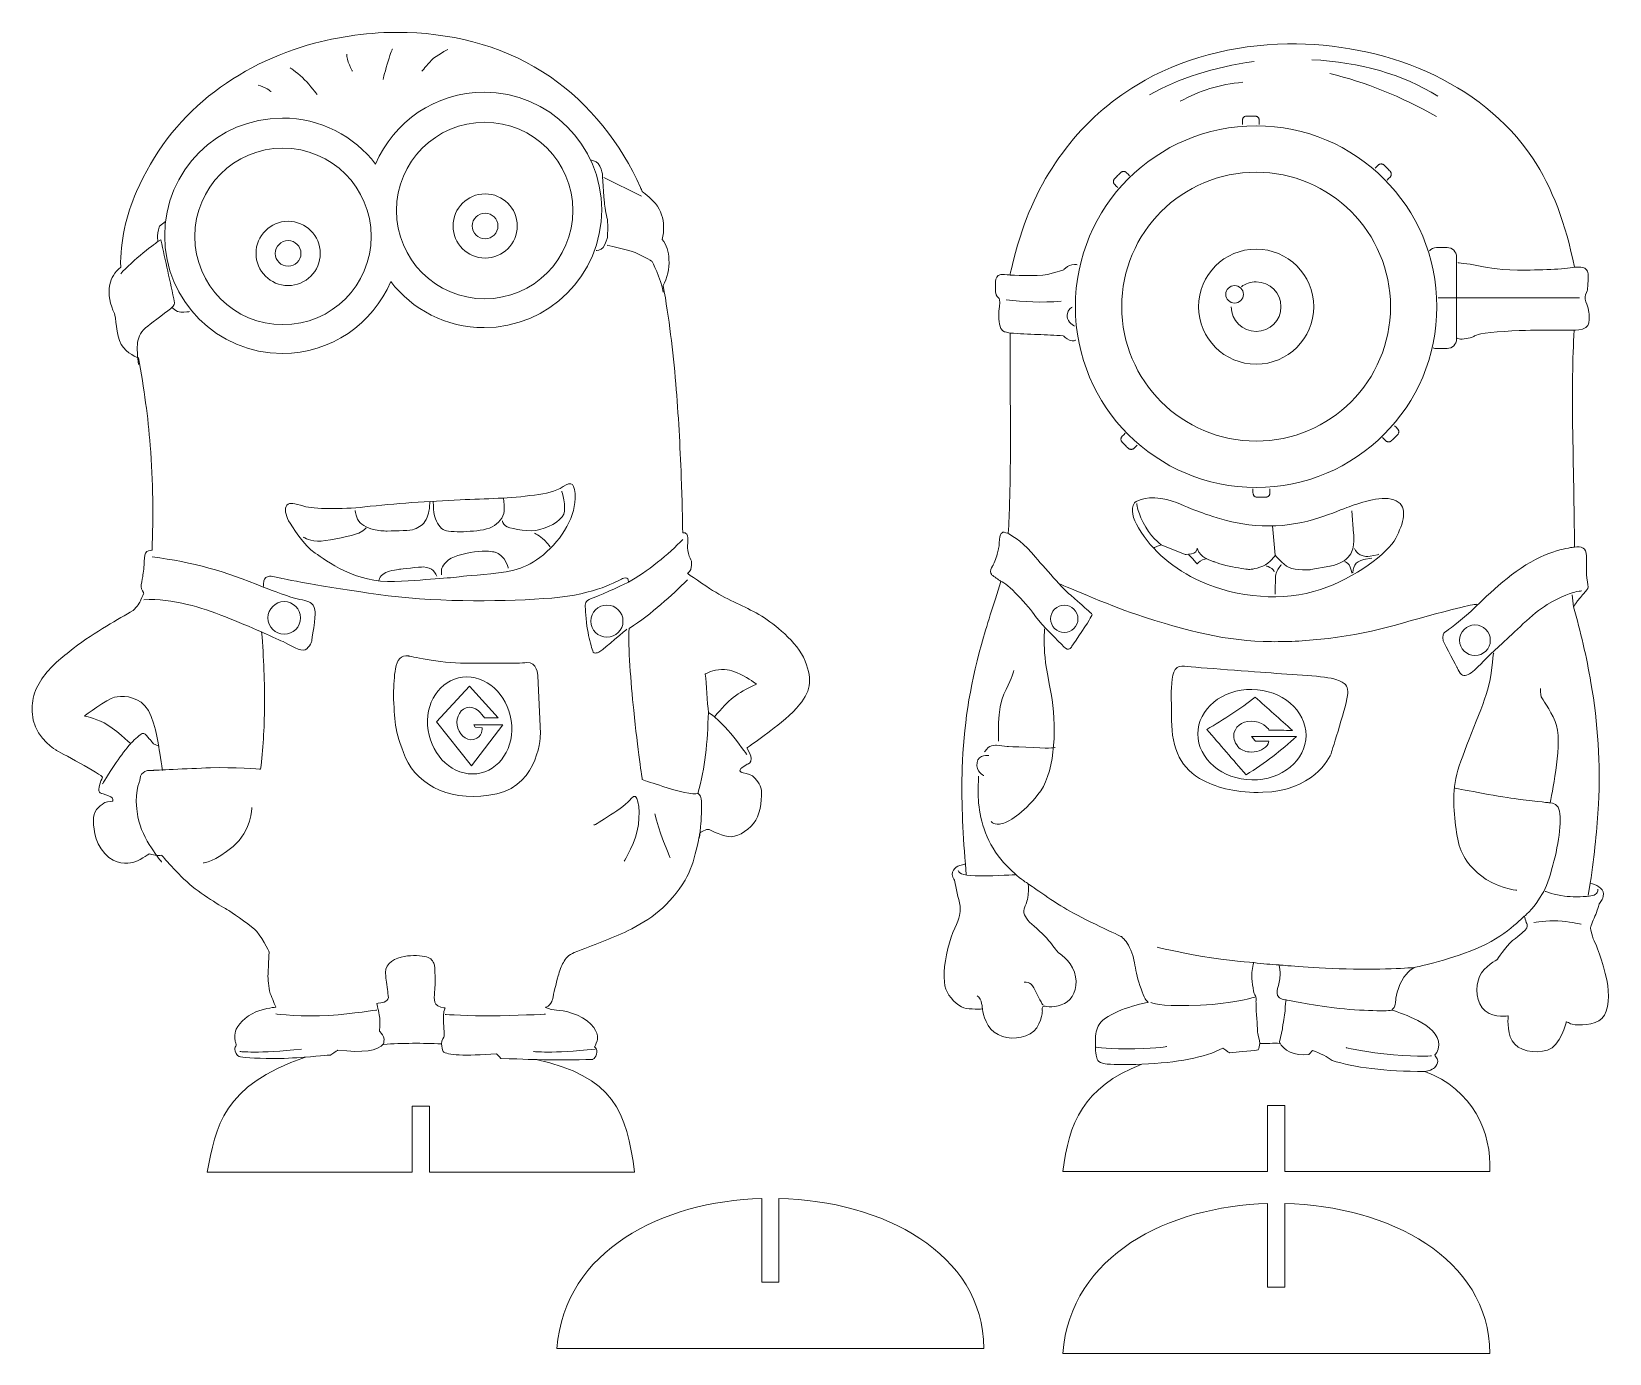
# Model space of a CAD drawing. Header units: centimetres. Extents: x -15.3 to 7.6, y -7 to 12.2.
import ezdxf

# ---------------------------------------------------------------- set-up
doc = ezdxf.new("R2010")
doc.units = ezdxf.units.CM
doc.header["$MEASUREMENT"] = 0
doc.layers.add('Camada 1', color=7, linetype='Continuous')

msp = doc.modelspace()

# ---------------------------------------------------------------- linework, layer by layer
at = {"layer": 'Camada 1', "color": 240, "lineweight": 9}
for centre, major_axis, ratio in [((-8.70866, 9.62719), (0, 1.28203), 1), ((2.504, 8.23068), (0, 2.62734), 1), ((-11.64067, 9.25144), (0, 1.28203), 1), ((2.504, 8.23068), (0, 1.95317), 1), ((-8.70251, 9.40308), (0, 0.4666), 0.99997857), ((-11.56598, 9.00426), (0, 0.4666), 0.99997857), ((-8.70251, 9.40309), (0.18633, 0), 0.99994633), ((-11.56598, 9.00426), (0, 0.18633), 1), ((2.504, 8.23068), (0, 0.83641), 1), ((2.19066, 8.40949), (0, 0.12759), 1), ((-11.62246, 3.70846), (0, 0.23638), 1), ((-6.93187, 3.66226), (0, 0.2333), 1), ((-0.28405, 3.69534), (0, 0.19846), 1), ((5.68508, 3.38425), (0, 0.22288), 1)]:
    msp.add_ellipse(centre, major_axis=major_axis, ratio=ratio, dxfattribs=at)
at = {"layer": 'Camada 1', "color": 250, "lineweight": 9}
for points, knots in [([(-13.99948, 8.80624), (-14.00685, 9.18229), (-13.92046, 9.55319), (-13.76955, 9.90177), (-13.76955, 9.90177), (-13.52733, 10.46126), (-13.16703, 10.92488), (-12.72176, 11.28676), (-12.72176, 11.28676), (-12.27503, 11.64986), (-11.74322, 11.9067), (-11.18239, 12.05704), (-11.18239, 12.05704), (-10.74213, 12.17506), (-10.28395, 12.22746), (-9.83505, 12.2141), (-9.83505, 12.2141), (-9.09591, 12.19212), (-8.36408, 11.98877), (-7.75379, 11.56866), (-7.75379, 11.56866), (-7.19608, 11.18476), (-6.7152, 10.58719), (-6.4442, 9.96313), (-6.4442, 9.96313), (-6.4359, 9.94401), (-6.42779, 9.92485), (-6.41989, 9.90568), (-6.41989, 9.90568), (-6.41989, 9.90568), (-6.28978, 9.80793), (-6.22818, 9.72939), (-6.22818, 9.72939), (-6.14504, 9.62339), (-6.1099, 9.51394), (-6.10745, 9.39566), (-6.10745, 9.39566), (-6.10621, 9.33519), (-6.1135, 9.27239), (-6.12727, 9.20657), (-6.12727, 9.20657), (-6.0652, 9.12901), (-6.03532, 9.02561), (-6.03027, 8.91802), (-6.03027, 8.91802), (-6.02393, 8.78333), (-6.05648, 8.64204), (-6.11339, 8.53671), (-6.11339, 8.53671), (-6.0292, 8.065), (-5.97183, 7.58923), (-5.9311, 7.11181), (-5.9311, 7.11181), (-5.89269, 6.66144), (-5.86905, 6.20957), (-5.85167, 5.75827), (-5.85167, 5.75827), (-5.83844, 5.41442), (-5.83359, 5.13752), (-5.83112, 4.9468), (-5.83112, 4.9468), (-5.80381, 4.95048), (-5.78481, 4.9411), (-5.77258, 4.92307), (-5.77258, 4.92307), (-5.75566, 4.8981), (-5.75166, 4.85654), (-5.75639, 4.80976), (-5.75639, 4.80976), (-5.75905, 4.78357), (-5.76169, 4.75166), (-5.76169, 4.72805), (-5.76169, 4.72805), (-5.76169, 4.68032), (-5.73551, 4.60488), (-5.7232, 4.57715), (-5.7232, 4.57715), (-5.70494, 4.53606), (-5.7059, 4.5409), (-5.70365, 4.52083), (-5.70365, 4.52083), (-5.70186, 4.50482), (-5.7034, 4.48517), (-5.70548, 4.44548), (-5.70548, 4.44548), (-5.69799, 4.39869), (-5.75904, 4.35385), (-5.76324, 4.35697), (-5.76324, 4.35697), (-5.76324, 4.35697), (-5.49682, 4.17063), (-5.39672, 4.10903), (-5.39672, 4.10903), (-5.14659, 3.95508), (-4.94029, 3.88462), (-4.72215, 3.75685), (-4.72215, 3.75685), (-4.61736, 3.69548), (-4.50984, 3.62088), (-4.39341, 3.51748), (-4.39341, 3.51748), (-4.26987, 3.40775), (-4.1434, 3.27308), (-4.07702, 3.13735), (-4.07702, 3.13735), (-4.0031, 2.98622), (-3.98263, 2.86226), (-3.98802, 2.76359), (-3.98802, 2.76359), (-3.99395, 2.65495), (-4.04951, 2.55057), (-4.12724, 2.45406), (-4.12724, 2.45406), (-4.24926, 2.30256), (-4.42598, 2.17045), (-4.55132, 2.07171), (-4.55132, 2.07171), (-4.65296, 1.99164), (-4.89935, 1.81917), (-4.89935, 1.81917), (-4.89935, 1.81917), (-4.89935, 1.81917), (-4.8547, 1.73754), (-4.8547, 1.73754), (-4.8547, 1.73754), (-4.8547, 1.73754), (-4.82545, 1.67288), (-4.84085, 1.62821), (-4.84085, 1.62821), (-4.85624, 1.58355), (-4.9009, 1.58048), (-4.9009, 1.58048), (-4.9009, 1.58048), (-4.9009, 1.58048), (-4.96866, 1.53428), (-4.96866, 1.53428), (-4.96866, 1.53428), (-4.96866, 1.53428), (-5.00101, 1.5081), (-4.99792, 1.48808), (-4.99792, 1.48808), (-4.99484, 1.46805), (-4.96712, 1.4619), (-4.96712, 1.4619), (-4.96712, 1.4619), (-4.96712, 1.4619), (-4.86393, 1.44651), (-4.81773, 1.41262), (-4.81773, 1.41262), (-4.77153, 1.37874), (-4.69607, 1.28635), (-4.68683, 1.20781), (-4.68683, 1.20781), (-4.67759, 1.12927), (-4.69299, 0.89211), (-4.76845, 0.76892), (-4.76845, 0.76892), (-4.84392, 0.64573), (-5.0087, 0.53023), (-5.1242, 0.53023), (-5.1242, 0.53023), (-5.23969, 0.53023), (-5.41063, 0.61493), (-5.44759, 0.63341), (-5.44759, 0.63341), (-5.48454, 0.65188), (-5.58155, 0.58567), (-5.58155, 0.58567), (-5.58155, 0.58567), (-5.58155, 0.58567), (-5.64775, 0.14529), (-5.79559, -0.1011), (-5.79559, -0.1011), (-6.01614, -0.46869), (-6.30384, -0.67845), (-6.63267, -0.83861), (-6.63267, -0.83861), (-6.87209, -0.95521), (-7.13332, -1.04553), (-7.40634, -1.1513), (-7.40634, -1.1513), (-7.48641, -1.18725), (-7.53367, -1.24018), (-7.56548, -1.29763), (-7.56548, -1.29763), (-7.5941, -1.34935), (-7.61905, -1.41897), (-7.64086, -1.49352), (-7.64086, -1.49352), (-7.67558, -1.61217), (-7.70238, -1.74336), (-7.72353, -1.83499), (-7.72353, -1.83499), (-7.72353, -1.83499), (-7.73356, -1.88658), (-7.76589, -1.91276), (-7.76589, -1.91276), (-7.79823, -1.93894), (-7.82364, -1.9505), (-7.82364, -1.9505), (-7.82364, -1.9505), (-7.82364, -1.9505), (-7.75586, -1.98512), (-7.69734, -1.98665), (-7.69734, -1.98665), (-7.63883, -1.98819), (-7.39089, -2.01127), (-7.22149, -2.14525), (-7.22149, -2.14525), (-7.05208, -2.27923), (-7.05825, -2.39319), (-7.07519, -2.43784), (-7.07519, -2.43784), (-7.09213, -2.4825), (-7.11061, -2.52253), (-7.11061, -2.52253), (-7.11061, -2.52253), (-7.11061, -2.52253), (-7.08287, -2.54717), (-7.07826, -2.57643), (-7.07826, -2.57643), (-7.07365, -2.6057), (-7.09059, -2.65958), (-7.10753, -2.67806), (-7.10753, -2.67806), (-7.12446, -2.69655), (-7.13832, -2.70579), (-7.13832, -2.70579), (-7.13832, -2.70579), (-7.40135, -2.71351), (-7.6772, -2.71451), (-7.96079, -2.70887), (-7.96079, -2.70887), (-6.84322, -2.94875), (-6.63509, -3.46679), (-6.53242, -4.34604), (-6.53242, -4.34604), (-6.53242, -4.34604), (-9.51187, -4.34604), (-9.51187, -4.34604), (-9.51187, -4.34604), (-9.51187, -4.34604), (-9.51187, -3.3838), (-9.51187, -3.3838), (-9.51187, -3.3838), (-9.51187, -3.3838), (-9.76187, -3.3838), (-9.76187, -3.3838), (-9.76187, -3.3838), (-9.76187, -3.3838), (-9.76187, -4.34604), (-9.76187, -4.34604), (-9.76187, -4.34604), (-9.76187, -4.34604), (-12.74132, -4.34604), (-12.74132, -4.34604), (-12.74132, -4.34604), (-12.6139, -3.68165), (-12.52298, -3.08779), (-11.31496, -2.67207), (-11.31496, -2.67207), (-11.47583, -2.68375), (-11.65596, -2.69411), (-11.78177, -2.69342), (-11.78177, -2.69342), (-12.06357, -2.69187), (-12.24529, -2.67338), (-12.27609, -2.66569), (-12.27609, -2.66569), (-12.30689, -2.658), (-12.3423, -2.581), (-12.3423, -2.5579), (-12.3423, -2.5579), (-12.3423, -2.53481), (-12.3269, -2.51939), (-12.32074, -2.50246), (-12.32074, -2.50246), (-12.31458, -2.48552), (-12.3346, -2.44703), (-12.3346, -2.44703), (-12.3346, -2.44703), (-12.3346, -2.44703), (-12.35309, -2.37156), (-12.33307, -2.29611), (-12.33307, -2.29611), (-12.31305, -2.22065), (-12.18214, -2.07591), (-12.03277, -2.01584), (-12.03277, -2.01584), (-11.8834, -1.95578), (-11.74481, -1.94809), (-11.74481, -1.94809), (-11.74481, -1.94809), (-11.74481, -1.94809), (-11.7833, -1.85414), (-11.81411, -1.77714), (-11.81411, -1.77714), (-11.84491, -1.70016), (-11.85876, -1.5708), (-11.85876, -1.49842), (-11.85876, -1.49842), (-11.85876, -1.42604), (-11.84182, -1.14577), (-11.84182, -1.14577), (-11.84182, -1.14577), (-11.84182, -1.14577), (-11.96656, -0.88859), (-12.05588, -0.8116), (-12.05588, -0.8116), (-12.14519, -0.73462), (-12.42546, -0.54365), (-12.42546, -0.54365), (-12.42546, -0.54365), (-12.42546, -0.54365), (-12.74269, -0.3681), (-12.95828, -0.19254), (-12.95828, -0.19254), (-13.17387, -0.01699), (-13.40178, 0.2602), (-13.40178, 0.2602), (-13.40178, 0.2602), (-13.45589, 0.25193), (-13.5427, 0.26271), (-13.58503, 0.28176), (-13.58503, 0.28176), (-13.58503, 0.28176), (-13.75133, 0.16628), (-13.82525, 0.15395), (-13.82525, 0.15395), (-13.89919, 0.14162), (-14.07087, 0.11236), (-14.23101, 0.28638), (-14.23101, 0.28638), (-14.39116, 0.46038), (-14.39888, 0.69445), (-14.39272, 0.80995), (-14.39272, 0.80995), (-14.38656, 0.92544), (-14.26953, 1.00705), (-14.22795, 1.02554), (-14.22795, 1.02554), (-14.18638, 1.04402), (-14.11246, 1.04556), (-14.11246, 1.04556), (-14.11246, 1.04556), (-14.11246, 1.04556), (-14.11091, 1.09485), (-14.1448, 1.11024), (-14.1448, 1.11024), (-14.17868, 1.12563), (-14.26336, 1.15798), (-14.27107, 1.15952), (-14.27107, 1.15952), (-14.27743, 1.16078), (-14.29843, 1.15579), (-14.30819, 1.1764), (-14.30819, 1.1764), (-14.32082, 1.20323), (-14.3179, 1.2392), (-14.30876, 1.27554), (-14.30876, 1.27554), (-14.29777, 1.31919), (-14.27776, 1.36339), (-14.2649, 1.39281), (-14.2649, 1.39281), (-14.25204, 1.42224), (-14.93017, 1.78236), (-14.93017, 1.78236), (-14.93017, 1.78236), (-14.93017, 1.78236), (-15.21353, 1.94865), (-15.27051, 2.22122), (-15.27051, 2.22122), (-15.29492, 2.33801), (-15.2888, 2.44802), (-15.26984, 2.54106), (-15.26984, 2.54106), (-15.24889, 2.64387), (-15.20397, 2.73795), (-15.14457, 2.82451), (-15.14457, 2.82451), (-15.02523, 2.99844), (-14.84741, 3.14209), (-14.68802, 3.26541), (-14.68802, 3.26541), (-14.36195, 3.5177), (-14.02299, 3.68948), (-13.81991, 3.81811), (-13.81991, 3.81811), (-13.75523, 3.87047), (-13.72136, 3.93515), (-13.70595, 3.9721), (-13.70595, 3.9721), (-13.69055, 4.00906), (-13.66284, 4.07066), (-13.66284, 4.07066), (-13.66284, 4.07066), (-13.66284, 4.07066), (-13.6998, 4.1215), (-13.70135, 4.15846), (-13.70135, 4.15846), (-13.70289, 4.19542), (-13.68595, 4.26625), (-13.67978, 4.31245), (-13.67978, 4.31245), (-13.67363, 4.35864), (-13.65512, 4.4695), (-13.65667, 4.53265), (-13.65667, 4.53265), (-13.65822, 4.5958), (-13.64896, 4.65276), (-13.61971, 4.67278), (-13.61971, 4.67278), (-13.59046, 4.69281), (-13.54272, 4.69281), (-13.54272, 4.69281), (-13.54272, 4.69281), (-13.52404, 5.18003), (-13.52754, 5.68308), (-13.56992, 6.21391), (-13.56992, 6.21391), (-13.60233, 6.61993), (-13.65751, 7.04225), (-13.74292, 7.48614), (-13.74292, 7.48614), (-13.74292, 7.48614), (-13.91539, 7.54773), (-13.99237, 7.68325), (-13.99237, 7.68325), (-14.06937, 7.81877), (-14.06936, 8.0867), (-14.09092, 8.1329), (-14.09092, 8.1329), (-14.14727, 8.25359), (-14.1893, 8.40704), (-14.15774, 8.5529), (-14.15774, 8.5529), (-14.13814, 8.6435), (-14.09012, 8.73118), (-13.99948, 8.80624)], [0, 0, 0, 0, 0.00900901, 0.00900901, 0.00900901, 0.00900901, 0.01801802, 0.01801802, 0.01801802, 0.01801802, 0.02702703, 0.02702703, 0.02702703, 0.02702703, 0.03603604, 0.03603604, 0.03603604, 0.03603604, 0.04504505, 0.04504505, 0.04504505, 0.04504505, 0.05405405, 0.05405405, 0.05405405, 0.05405405, 0.06306306, 0.06306306, 0.06306306, 0.06306306, 0.07207207, 0.07207207, 0.07207207, 0.07207207, 0.08108108, 0.08108108, 0.08108108, 0.08108108, 0.09009009, 0.09009009, 0.09009009, 0.09009009, 0.0990991, 0.0990991, 0.0990991, 0.0990991, 0.10810811, 0.10810811, 0.10810811, 0.10810811, 0.11711712, 0.11711712, 0.11711712, 0.11711712, 0.12612613, 0.12612613, 0.12612613, 0.12612613, 0.13513514, 0.13513514, 0.13513514, 0.13513514, 0.14414414, 0.14414414, 0.14414414, 0.14414414, 0.15315315, 0.15315315, 0.15315315, 0.15315315, 0.16216216, 0.16216216, 0.16216216, 0.16216216, 0.17117117, 0.17117117, 0.17117117, 0.17117117, 0.18018018, 0.18018018, 0.18018018, 0.18018018, 0.18918919, 0.18918919, 0.18918919, 0.18918919, 0.1981982, 0.1981982, 0.1981982, 0.1981982, 0.20720721, 0.20720721, 0.20720721, 0.20720721, 0.21621622, 0.21621622, 0.21621622, 0.21621622, 0.22522523, 0.22522523, 0.22522523, 0.22522523, 0.23423423, 0.23423423, 0.23423423, 0.23423423, 0.24324324, 0.24324324, 0.24324324, 0.24324324, 0.25225225, 0.25225225, 0.25225225, 0.25225225, 0.26126126, 0.26126126, 0.26126126, 0.26126126, 0.27027027, 0.27027027, 0.27027027, 0.27027027, 0.27927928, 0.27927928, 0.27927928, 0.27927928, 0.28828829, 0.28828829, 0.28828829, 0.28828829, 0.2972973, 0.2972973, 0.2972973, 0.2972973, 0.30630631, 0.30630631, 0.30630631, 0.30630631, 0.31531532, 0.31531532, 0.31531532, 0.31531532, 0.32432432, 0.32432432, 0.32432432, 0.32432432, 0.33333333, 0.33333333, 0.33333333, 0.33333333, 0.34234234, 0.34234234, 0.34234234, 0.34234234, 0.35135135, 0.35135135, 0.35135135, 0.35135135, 0.36036036, 0.36036036, 0.36036036, 0.36036036, 0.36936937, 0.36936937, 0.36936937, 0.36936937, 0.37837838, 0.37837838, 0.37837838, 0.37837838, 0.38738739, 0.38738739, 0.38738739, 0.38738739, 0.3963964, 0.3963964, 0.3963964, 0.3963964, 0.40540541, 0.40540541, 0.40540541, 0.40540541, 0.41441441, 0.41441441, 0.41441441, 0.41441441, 0.42342342, 0.42342342, 0.42342342, 0.42342342, 0.43243243, 0.43243243, 0.43243243, 0.43243243, 0.44144144, 0.44144144, 0.44144144, 0.44144144, 0.45045045, 0.45045045, 0.45045045, 0.45045045, 0.45945946, 0.45945946, 0.45945946, 0.45945946, 0.46846847, 0.46846847, 0.46846847, 0.46846847, 0.47747748, 0.47747748, 0.47747748, 0.47747748, 0.48648649, 0.48648649, 0.48648649, 0.48648649, 0.4954955, 0.4954955, 0.4954955, 0.4954955, 0.5045045, 0.5045045, 0.5045045, 0.5045045, 0.51351351, 0.51351351, 0.51351351, 0.51351351, 0.52252252, 0.52252252, 0.52252252, 0.52252252, 0.53153153, 0.53153153, 0.53153153, 0.53153153, 0.54054054, 0.54054054, 0.54054054, 0.54054054, 0.54954955, 0.54954955, 0.54954955, 0.54954955, 0.55855856, 0.55855856, 0.55855856, 0.55855856, 0.56756757, 0.56756757, 0.56756757, 0.56756757, 0.57657658, 0.57657658, 0.57657658, 0.57657658, 0.58558559, 0.58558559, 0.58558559, 0.58558559, 0.59459459, 0.59459459, 0.59459459, 0.59459459, 0.6036036, 0.6036036, 0.6036036, 0.6036036, 0.61261261, 0.61261261, 0.61261261, 0.61261261, 0.62162162, 0.62162162, 0.62162162, 0.62162162, 0.63063063, 0.63063063, 0.63063063, 0.63063063, 0.63963964, 0.63963964, 0.63963964, 0.63963964, 0.64864865, 0.64864865, 0.64864865, 0.64864865, 0.65765766, 0.65765766, 0.65765766, 0.65765766, 0.66666667, 0.66666667, 0.66666667, 0.66666667, 0.67567568, 0.67567568, 0.67567568, 0.67567568, 0.68468468, 0.68468468, 0.68468468, 0.68468468, 0.69369369, 0.69369369, 0.69369369, 0.69369369, 0.7027027, 0.7027027, 0.7027027, 0.7027027, 0.71171171, 0.71171171, 0.71171171, 0.71171171, 0.72072072, 0.72072072, 0.72072072, 0.72072072, 0.72972973, 0.72972973, 0.72972973, 0.72972973, 0.73873874, 0.73873874, 0.73873874, 0.73873874, 0.74774775, 0.74774775, 0.74774775, 0.74774775, 0.75675676, 0.75675676, 0.75675676, 0.75675676, 0.76576577, 0.76576577, 0.76576577, 0.76576577, 0.77477477, 0.77477477, 0.77477477, 0.77477477, 0.78378378, 0.78378378, 0.78378378, 0.78378378, 0.79279279, 0.79279279, 0.79279279, 0.79279279, 0.8018018, 0.8018018, 0.8018018, 0.8018018, 0.81081081, 0.81081081, 0.81081081, 0.81081081, 0.81981982, 0.81981982, 0.81981982, 0.81981982, 0.82882883, 0.82882883, 0.82882883, 0.82882883, 0.83783784, 0.83783784, 0.83783784, 0.83783784, 0.84684685, 0.84684685, 0.84684685, 0.84684685, 0.85585586, 0.85585586, 0.85585586, 0.85585586, 0.86486486, 0.86486486, 0.86486486, 0.86486486, 0.87387387, 0.87387387, 0.87387387, 0.87387387, 0.88288288, 0.88288288, 0.88288288, 0.88288288, 0.89189189, 0.89189189, 0.89189189, 0.89189189, 0.9009009, 0.9009009, 0.9009009, 0.9009009, 0.90990991, 0.90990991, 0.90990991, 0.90990991, 0.91891892, 0.91891892, 0.91891892, 0.91891892, 0.92792793, 0.92792793, 0.92792793, 0.92792793, 0.93693694, 0.93693694, 0.93693694, 0.93693694, 0.94594595, 0.94594595, 0.94594595, 0.94594595, 0.95495495, 0.95495495, 0.95495495, 0.95495495, 0.96396396, 0.96396396, 0.96396396, 0.96396396, 0.97297297, 0.97297297, 0.97297297, 0.97297297, 0.98198198, 0.98198198, 0.98198198, 0.98198198, 1, 1, 1, 1]), ([(-1.07291, 8.69035), (-1.07291, 8.69035), (-1.0288, 8.92033), (-0.92799, 9.24008), (-0.92799, 9.24008), (-0.61903, 10.22004), (-0.01802, 10.97188), (0.7684, 11.45107), (0.7684, 11.45107), (1.40331, 11.83796), (2.17606, 12.03516), (2.95964, 12.04715), (2.95964, 12.04715), (4.34799, 12.0684), (5.77032, 11.50827), (6.52009, 10.39186), (6.52009, 10.39186), (6.81444, 9.95356), (7.00285, 9.43282), (7.13057, 8.80373), (7.13057, 8.80373), (7.16746, 8.80373), (7.21306, 8.80769), (7.25132, 8.79886), (7.25132, 8.79886), (7.29148, 8.78959), (7.32359, 8.76618), (7.32901, 8.70922), (7.32901, 8.70922), (7.33531, 8.64306), (7.31955, 8.46979), (7.31955, 8.46979), (7.31955, 8.46979), (7.31955, 8.46979), (7.28806, 8.41307), (7.28491, 8.37213), (7.28491, 8.37213), (7.28175, 8.33118), (7.3101, 8.27133), (7.31955, 8.23982), (7.31955, 8.23982), (7.34765, 8.14623), (7.34414, 8.0973), (7.34162, 8.00354), (7.34162, 8.00354), (7.34162, 8.00354), (7.34477, 7.96574), (7.29436, 7.92794), (7.29436, 7.92794), (7.24395, 7.89013), (7.12739, 7.89013), (7.12739, 7.89013), (7.12739, 7.89013), (7.10047, 7.47393), (7.09864, 6.99834), (7.10465, 6.50414), (7.10465, 6.50414), (7.11178, 5.91851), (7.12995, 5.30671), (7.13051, 4.73662), (7.13051, 4.73662), (7.23391, 4.74994), (7.3017, 4.73363), (7.3053, 4.60426), (7.3053, 4.60426), (7.30689, 4.54755), (7.30059, 4.4042), (7.30689, 4.33805), (7.30689, 4.33805), (7.31319, 4.2719), (7.32894, 4.18999), (7.32894, 4.15848), (7.32894, 4.15848), (7.32894, 4.12698), (7.30217, 4.11122), (7.26278, 4.06083), (7.26278, 4.06083), (7.22339, 4.01042), (7.17298, 3.95528), (7.15881, 3.93166), (7.15881, 3.93166), (7.14465, 3.90804), (7.11628, 3.87023), (7.11628, 3.87023), (7.11628, 3.87023), (7.21966, 3.514), (7.30663, 3.14296), (7.37065, 2.76644), (7.37065, 2.76644), (7.47048, 2.17937), (7.51459, 1.57894), (7.47836, 1.00048), (7.47836, 1.00048), (7.45634, 0.6491), (7.42652, 0.27667), (7.36042, -0.14645), (7.36042, -0.14645), (7.39962, -0.15147), (7.44662, -0.16968), (7.48412, -0.19628), (7.48412, -0.19628), (7.52253, -0.22351), (7.551, -0.25955), (7.551, -0.29924), (7.551, -0.29924), (7.551, -0.35122), (7.53525, -0.38429), (7.52579, -0.39847), (7.52579, -0.39847), (7.51634, -0.41265), (7.49114, -0.44731), (7.49114, -0.44731), (7.49114, -0.44731), (7.49114, -0.44731), (7.45963, -0.55757), (7.42812, -0.6253), (7.42812, -0.6253), (7.39662, -0.69304), (7.36197, -0.79543), (7.36197, -0.79543), (7.36197, -0.79543), (7.36197, -0.79543), (7.39503, -0.95451), (7.42812, -1.00807), (7.42812, -1.00807), (7.46121, -1.06163), (7.58878, -1.43337), (7.61399, -1.63184), (7.61399, -1.63184), (7.63919, -1.83031), (7.62185, -2.07445), (7.48482, -2.14692), (7.48482, -2.14692), (7.34778, -2.21938), (7.12253, -2.21151), (7.07371, -2.1863), (7.07371, -2.1863), (7.02487, -2.1611), (7.01226, -2.15952), (7.01226, -2.15952), (7.01226, -2.15952), (7.01226, -2.15952), (6.9288, -2.51705), (6.73978, -2.57218), (6.73978, -2.57218), (6.55076, -2.6273), (6.30975, -2.58006), (6.22469, -2.43514), (6.22469, -2.43514), (6.13963, -2.29022), (6.16956, -2.07285), (6.16956, -2.07285), (6.16956, -2.07285), (6.16956, -2.07285), (5.97425, -2.11067), (5.83406, -2.00197), (5.83406, -2.00197), (5.69386, -1.89328), (5.68755, -1.65071), (5.75213, -1.50264), (5.75213, -1.50264), (5.81671, -1.35457), (6.00889, -1.25531), (6.00889, -1.25531), (6.00889, -1.25531), (6.00889, -1.25531), (6.12227, -1.06941), (6.23254, -0.97962), (6.23254, -0.97962), (6.34281, -0.88984), (6.40738, -0.83943), (6.42629, -0.81423), (6.42629, -0.81423), (6.4452, -0.78902), (6.4452, -0.74965), (6.4452, -0.74965), (6.4452, -0.74965), (6.4452, -0.74965), (6.42943, -0.72444), (6.42156, -0.69136), (6.42156, -0.69136), (6.41369, -0.65828), (6.40109, -0.62205), (6.40109, -0.62205), (6.40109, -0.62205), (6.40109, -0.62205), (6.12071, -0.9308), (5.69541, -1.10092), (5.69541, -1.10092), (5.27012, -1.27104), (4.80072, -1.37186), (4.80072, -1.37186), (4.80072, -1.37186), (4.80072, -1.37186), (4.70227, -1.41295), (4.62038, -1.56258), (4.62038, -1.56258), (4.53849, -1.71221), (4.52979, -1.87432), (4.52979, -1.87432), (4.52979, -1.87432), (4.52979, -1.87432), (4.52823, -1.9263), (4.50932, -1.94993), (4.50932, -1.94993), (4.49042, -1.97356), (4.47782, -1.98773), (4.47782, -1.98773), (4.47782, -1.98773), (4.56836, -2.01962), (4.71699, -2.06948), (4.85228, -2.13973), (4.85228, -2.13973), (5.01759, -2.22559), (5.163, -2.34197), (5.15828, -2.49338), (5.15828, -2.49338), (5.15512, -2.59418), (5.1, -2.6383), (5.1, -2.6383), (5.1, -2.6383), (5.1, -2.6383), (5.11103, -2.66823), (5.1252, -2.68398), (5.1252, -2.68398), (5.13937, -2.69973), (5.15041, -2.72492), (5.14095, -2.75328), (5.14095, -2.75328), (5.1315, -2.78164), (5.10314, -2.83046), (5.08109, -2.83834), (5.08109, -2.83834), (5.0603, -2.84577), (5.02689, -2.87699), (4.9545, -2.88054), (4.9545, -2.88054), (5.65669, -3.13789), (5.93023, -3.77048), (5.90095, -4.33604), (5.90095, -4.33604), (5.90095, -4.33604), (2.9215, -4.33604), (2.9215, -4.33604), (2.9215, -4.33604), (2.9215, -4.33604), (2.9215, -3.3738), (2.9215, -3.3738), (2.9215, -3.3738), (2.9215, -3.3738), (2.6715, -3.3738), (2.6715, -3.3738), (2.6715, -3.3738), (2.6715, -3.3738), (2.6715, -4.33604), (2.6715, -4.33604), (2.6715, -4.33604), (2.6715, -4.33604), (-0.30795, -4.33604), (-0.30795, -4.33604), (-0.30795, -4.33604), (-0.2101, -3.6286), (-0.02502, -3.11664), (0.84235, -2.77494), (0.84235, -2.77494), (0.60263, -2.78189), (0.37228, -2.77999), (0.30901, -2.76973), (0.30901, -2.76973), (0.19245, -2.75083), (0.18931, -2.69726), (0.17985, -2.64371), (0.17985, -2.64371), (0.1704, -2.59017), (0.1704, -2.55866), (0.1704, -2.55866), (0.1704, -2.55866), (0.1704, -2.52086), (0.1704, -2.48305), (0.1704, -2.44525), (0.1704, -2.44525), (0.16613, -2.3364), (0.18548, -2.25772), (0.22385, -2.19714), (0.22385, -2.19714), (0.32941, -2.03041), (0.74651, -1.91036), (0.93593, -1.87819), (0.93593, -1.87819), (0.92018, -1.86035), (0.90443, -1.84248), (0.88867, -1.82464), (0.88867, -1.82464), (0.88867, -1.82464), (0.81619, -1.65132), (0.7847, -1.53791), (0.7847, -1.53791), (0.75321, -1.4245), (0.74061, -1.31737), (0.7217, -1.22916), (0.7217, -1.22916), (0.70279, -1.14096), (0.63033, -1.00865), (0.60198, -0.97715), (0.60198, -0.97715), (0.57363, -0.94564), (0.54528, -0.92044), (0.54528, -0.92044), (0.54528, -0.92044), (0.54528, -0.92044), (-0.02493, -0.65895), (-0.2486, -0.52664), (-0.2486, -0.52664), (-0.47227, -0.39434), (-0.80936, -0.1549), (-0.80936, -0.1549), (-0.80936, -0.1549), (-0.80936, -0.1549), (-0.79992, -0.20689), (-0.81095, -0.31557), (-0.81095, -0.31557), (-0.82197, -0.42426), (-0.84404, -0.4526), (-0.8582, -0.49041), (-0.8582, -0.49041), (-0.87237, -0.52823), (-0.87396, -0.5739), (-0.87396, -0.5739), (-0.87396, -0.5739), (-0.87396, -0.5739), (-0.8503, -0.66211), (-0.75737, -0.74087), (-0.75737, -0.74087), (-0.66444, -0.81963), (-0.54155, -0.93777), (-0.48958, -1.00235), (-0.48958, -1.00235), (-0.43761, -1.06694), (-0.3746, -1.15357), (-0.3746, -1.15357), (-0.3746, -1.15357), (-0.3746, -1.15357), (-0.19502, -1.25753), (-0.13674, -1.4371), (-0.13674, -1.4371), (-0.07845, -1.61666), (-0.13201, -1.78836), (-0.2407, -1.86869), (-0.2407, -1.86869), (-0.34938, -1.94903), (-0.50534, -1.94904), (-0.56204, -1.93013), (-0.56204, -1.93013), (-0.61873, -1.91122), (-0.60299, -2.00258), (-0.60299, -2.00258), (-0.60299, -2.00258), (-0.60299, -2.00258), (-0.61873, -2.24516), (-0.78099, -2.33495), (-0.78099, -2.33495), (-0.94324, -2.42474), (-1.16056, -2.41526), (-1.30391, -2.30973), (-1.30391, -2.30973), (-1.44726, -2.2042), (-1.47403, -1.97263), (-1.47403, -1.97263), (-1.47403, -1.97263), (-1.47403, -1.97263), (-1.65989, -1.98209), (-1.74495, -1.95688), (-1.74495, -1.95688), (-1.83001, -1.93167), (-1.96706, -1.79621), (-2.00643, -1.6828), (-2.00643, -1.6828), (-2.04581, -1.56939), (-2.03795, -1.33468), (-1.97809, -1.09525), (-1.97809, -1.09525), (-1.91824, -0.85582), (-1.82372, -0.70461), (-1.80797, -0.6164), (-1.80797, -0.6164), (-1.79222, -0.52818), (-1.79853, -0.47778), (-1.79853, -0.47778), (-1.79853, -0.47778), (-1.82635, -0.35229), (-1.85418, -0.22681), (-1.88201, -0.10132), (-1.88201, -0.10132), (-1.88201, -0.10132), (-1.92925, -0.02572), (-1.91036, 0.01524), (-1.91036, 0.01524), (-1.89146, 0.0562), (-1.86468, 0.08613), (-1.8316, 0.10031), (-1.8316, 0.10031), (-1.79853, 0.11447), (-1.72134, 0.13338), (-1.72134, 0.13338), (-1.72134, 0.13338), (-1.7625, 0.63048), (-1.78282, 1.08261), (-1.76778, 1.52629), (-1.76778, 1.52629), (-1.74792, 2.11245), (-1.66628, 2.68388), (-1.48939, 3.32463), (-1.48939, 3.32463), (-1.41524, 3.59324), (-1.31294, 3.89449), (-1.20466, 4.23821), (-1.20466, 4.23821), (-1.24981, 4.27077), (-1.29496, 4.30333), (-1.3401, 4.33588), (-1.3401, 4.33588), (-1.3401, 4.33588), (-1.36845, 4.37054), (-1.3527, 4.41149), (-1.3527, 4.41149), (-1.33695, 4.45244), (-1.31806, 4.47449), (-1.31806, 4.47449), (-1.31806, 4.47449), (-1.31806, 4.47449), (-1.2771, 4.58003), (-1.25977, 4.63359), (-1.25977, 4.63359), (-1.24245, 4.68714), (-1.23299, 4.75173), (-1.23299, 4.75173), (-1.23299, 4.75173), (-1.23299, 4.75173), (-1.23143, 4.83992), (-1.22041, 4.88718), (-1.22041, 4.88718), (-1.20938, 4.93444), (-1.19059, 4.94719), (-1.17641, 4.95349), (-1.17641, 4.95349), (-1.16223, 4.95979), (-1.09911, 4.936), (-1.09911, 4.936), (-1.09911, 4.936), (-1.08129, 5.24529), (-1.07276, 5.55962), (-1.06923, 5.87631), (-1.06923, 5.87631), (-1.0619, 6.53117), (-1.07579, 7.19605), (-1.07233, 7.8469), (-1.07233, 7.8469), (-1.09596, 7.85266), (-1.11958, 7.85844), (-1.14322, 7.8642), (-1.14322, 7.8642), (-1.14322, 7.8642), (-1.21252, 7.86891), (-1.22828, 7.97761), (-1.22828, 7.97761), (-1.24403, 8.08631), (-1.23929, 8.13512), (-1.22669, 8.23278), (-1.22669, 8.23278), (-1.2141, 8.33044), (-1.23615, 8.35565), (-1.23615, 8.35565), (-1.23615, 8.35565), (-1.23615, 8.35565), (-1.28026, 8.38084), (-1.28341, 8.44385), (-1.28341, 8.44385), (-1.28655, 8.50687), (-1.28655, 8.4911), (-1.28655, 8.55727), (-1.28655, 8.55727), (-1.28655, 8.61091), (-1.27757, 8.65907), (-1.24392, 8.68272), (-1.24392, 8.68272), (-1.22996, 8.69253), (-1.21171, 8.69814), (-1.18811, 8.69814), (-1.18811, 8.69814), (-1.144, 8.69814), (-1.07291, 8.69035), (-1.07291, 8.69035)], [0, 0, 0, 0, 0.00806452, 0.00806452, 0.00806452, 0.00806452, 0.01612903, 0.01612903, 0.01612903, 0.01612903, 0.02419355, 0.02419355, 0.02419355, 0.02419355, 0.03225806, 0.03225806, 0.03225806, 0.03225806, 0.04032258, 0.04032258, 0.04032258, 0.04032258, 0.0483871, 0.0483871, 0.0483871, 0.0483871, 0.05645161, 0.05645161, 0.05645161, 0.05645161, 0.06451613, 0.06451613, 0.06451613, 0.06451613, 0.07258065, 0.07258065, 0.07258065, 0.07258065, 0.08064516, 0.08064516, 0.08064516, 0.08064516, 0.08870968, 0.08870968, 0.08870968, 0.08870968, 0.09677419, 0.09677419, 0.09677419, 0.09677419, 0.10483871, 0.10483871, 0.10483871, 0.10483871, 0.11290323, 0.11290323, 0.11290323, 0.11290323, 0.12096774, 0.12096774, 0.12096774, 0.12096774, 0.12903226, 0.12903226, 0.12903226, 0.12903226, 0.13709677, 0.13709677, 0.13709677, 0.13709677, 0.14516129, 0.14516129, 0.14516129, 0.14516129, 0.15322581, 0.15322581, 0.15322581, 0.15322581, 0.16129032, 0.16129032, 0.16129032, 0.16129032, 0.16935484, 0.16935484, 0.16935484, 0.16935484, 0.17741935, 0.17741935, 0.17741935, 0.17741935, 0.18548387, 0.18548387, 0.18548387, 0.18548387, 0.19354839, 0.19354839, 0.19354839, 0.19354839, 0.2016129, 0.2016129, 0.2016129, 0.2016129, 0.20967742, 0.20967742, 0.20967742, 0.20967742, 0.21774194, 0.21774194, 0.21774194, 0.21774194, 0.22580645, 0.22580645, 0.22580645, 0.22580645, 0.23387097, 0.23387097, 0.23387097, 0.23387097, 0.24193548, 0.24193548, 0.24193548, 0.24193548, 0.25, 0.25, 0.25, 0.25, 0.25806452, 0.25806452, 0.25806452, 0.25806452, 0.26612903, 0.26612903, 0.26612903, 0.26612903, 0.27419355, 0.27419355, 0.27419355, 0.27419355, 0.28225806, 0.28225806, 0.28225806, 0.28225806, 0.29032258, 0.29032258, 0.29032258, 0.29032258, 0.2983871, 0.2983871, 0.2983871, 0.2983871, 0.30645161, 0.30645161, 0.30645161, 0.30645161, 0.31451613, 0.31451613, 0.31451613, 0.31451613, 0.32258065, 0.32258065, 0.32258065, 0.32258065, 0.33064516, 0.33064516, 0.33064516, 0.33064516, 0.33870968, 0.33870968, 0.33870968, 0.33870968, 0.34677419, 0.34677419, 0.34677419, 0.34677419, 0.35483871, 0.35483871, 0.35483871, 0.35483871, 0.36290323, 0.36290323, 0.36290323, 0.36290323, 0.37096774, 0.37096774, 0.37096774, 0.37096774, 0.37903226, 0.37903226, 0.37903226, 0.37903226, 0.38709677, 0.38709677, 0.38709677, 0.38709677, 0.39516129, 0.39516129, 0.39516129, 0.39516129, 0.40322581, 0.40322581, 0.40322581, 0.40322581, 0.41129032, 0.41129032, 0.41129032, 0.41129032, 0.41935484, 0.41935484, 0.41935484, 0.41935484, 0.42741935, 0.42741935, 0.42741935, 0.42741935, 0.43548387, 0.43548387, 0.43548387, 0.43548387, 0.44354839, 0.44354839, 0.44354839, 0.44354839, 0.4516129, 0.4516129, 0.4516129, 0.4516129, 0.45967742, 0.45967742, 0.45967742, 0.45967742, 0.46774194, 0.46774194, 0.46774194, 0.46774194, 0.47580645, 0.47580645, 0.47580645, 0.47580645, 0.48387097, 0.48387097, 0.48387097, 0.48387097, 0.49193548, 0.49193548, 0.49193548, 0.49193548, 0.5, 0.5, 0.5, 0.5, 0.50806452, 0.50806452, 0.50806452, 0.50806452, 0.51612903, 0.51612903, 0.51612903, 0.51612903, 0.52419355, 0.52419355, 0.52419355, 0.52419355, 0.53225806, 0.53225806, 0.53225806, 0.53225806, 0.54032258, 0.54032258, 0.54032258, 0.54032258, 0.5483871, 0.5483871, 0.5483871, 0.5483871, 0.55645161, 0.55645161, 0.55645161, 0.55645161, 0.56451613, 0.56451613, 0.56451613, 0.56451613, 0.57258065, 0.57258065, 0.57258065, 0.57258065, 0.58064516, 0.58064516, 0.58064516, 0.58064516, 0.58870968, 0.58870968, 0.58870968, 0.58870968, 0.59677419, 0.59677419, 0.59677419, 0.59677419, 0.60483871, 0.60483871, 0.60483871, 0.60483871, 0.61290323, 0.61290323, 0.61290323, 0.61290323, 0.62096774, 0.62096774, 0.62096774, 0.62096774, 0.62903226, 0.62903226, 0.62903226, 0.62903226, 0.63709677, 0.63709677, 0.63709677, 0.63709677, 0.64516129, 0.64516129, 0.64516129, 0.64516129, 0.65322581, 0.65322581, 0.65322581, 0.65322581, 0.66129032, 0.66129032, 0.66129032, 0.66129032, 0.66935484, 0.66935484, 0.66935484, 0.66935484, 0.67741935, 0.67741935, 0.67741935, 0.67741935, 0.68548387, 0.68548387, 0.68548387, 0.68548387, 0.69354839, 0.69354839, 0.69354839, 0.69354839, 0.7016129, 0.7016129, 0.7016129, 0.7016129, 0.70967742, 0.70967742, 0.70967742, 0.70967742, 0.71774194, 0.71774194, 0.71774194, 0.71774194, 0.72580645, 0.72580645, 0.72580645, 0.72580645, 0.73387097, 0.73387097, 0.73387097, 0.73387097, 0.74193548, 0.74193548, 0.74193548, 0.74193548, 0.75, 0.75, 0.75, 0.75, 0.75806452, 0.75806452, 0.75806452, 0.75806452, 0.76612903, 0.76612903, 0.76612903, 0.76612903, 0.77419355, 0.77419355, 0.77419355, 0.77419355, 0.78225806, 0.78225806, 0.78225806, 0.78225806, 0.79032258, 0.79032258, 0.79032258, 0.79032258, 0.7983871, 0.7983871, 0.7983871, 0.7983871, 0.80645161, 0.80645161, 0.80645161, 0.80645161, 0.81451613, 0.81451613, 0.81451613, 0.81451613, 0.82258065, 0.82258065, 0.82258065, 0.82258065, 0.83064516, 0.83064516, 0.83064516, 0.83064516, 0.83870968, 0.83870968, 0.83870968, 0.83870968, 0.84677419, 0.84677419, 0.84677419, 0.84677419, 0.85483871, 0.85483871, 0.85483871, 0.85483871, 0.86290323, 0.86290323, 0.86290323, 0.86290323, 0.87096774, 0.87096774, 0.87096774, 0.87096774, 0.87903226, 0.87903226, 0.87903226, 0.87903226, 0.88709677, 0.88709677, 0.88709677, 0.88709677, 0.89516129, 0.89516129, 0.89516129, 0.89516129, 0.90322581, 0.90322581, 0.90322581, 0.90322581, 0.91129032, 0.91129032, 0.91129032, 0.91129032, 0.91935484, 0.91935484, 0.91935484, 0.91935484, 0.92741935, 0.92741935, 0.92741935, 0.92741935, 0.93548387, 0.93548387, 0.93548387, 0.93548387, 0.94354839, 0.94354839, 0.94354839, 0.94354839, 0.9516129, 0.9516129, 0.9516129, 0.9516129, 0.95967742, 0.95967742, 0.95967742, 0.95967742, 0.96774194, 0.96774194, 0.96774194, 0.96774194, 0.97580645, 0.97580645, 0.97580645, 0.97580645, 0.98387097, 0.98387097, 0.98387097, 0.98387097, 1, 1, 1, 1]), ([(-9.33731, -2.48109), (-9.33731, -2.48109), (-9.33732, -2.47941), (-9.33732, -2.47941), (-9.33732, -2.47941), (-9.33732, -2.4286), (-9.29727, -2.37315), (-9.29727, -2.37315), (-9.29727, -2.37315), (-9.29727, -2.37315), (-9.30037, -2.24842), (-9.30498, -2.20992), (-9.30498, -2.20992), (-9.30959, -2.17143), (-9.31114, -2.04823), (-9.30036, -2.00973), (-9.30036, -2.00973), (-9.28958, -1.97124), (-9.28496, -1.95737), (-9.28496, -1.95737), (-9.28496, -1.95737), (-9.28496, -1.95737), (-9.39725, -1.94199), (-9.41881, -1.90348), (-9.41881, -1.90348), (-9.44037, -1.86497), (-9.44499, -1.81877), (-9.44037, -1.7695), (-9.44037, -1.7695), (-9.43575, -1.72023), (-9.43113, -1.65093), (-9.43113, -1.65093), (-9.43113, -1.65093), (-9.43113, -1.65093), (-9.42188, -1.35371), (-9.44806, -1.30752), (-9.44806, -1.30752), (-9.47424, -1.26132), (-9.49889, -1.22436), (-9.58204, -1.20896), (-9.58204, -1.20896), (-9.67179, -1.19234), (-9.80556, -1.19011), (-9.92088, -1.21953), (-9.92088, -1.21953), (-10.06161, -1.25542), (-10.17489, -1.33847), (-10.14719, -1.5), (-10.14719, -1.5), (-10.13795, -1.5539), (-10.12256, -1.68327), (-10.11486, -1.74485), (-10.11486, -1.74485), (-10.10715, -1.80644), (-10.09791, -1.81724), (-10.13333, -1.85111), (-10.13333, -1.85111), (-10.16875, -1.88498), (-10.27656, -1.89114), (-10.27656, -1.89114), (-10.27656, -1.89114), (-10.27656, -1.89114), (-10.24499, -2.02662), (-10.23728, -2.08053), (-10.23728, -2.08053), (-10.22958, -2.13444), (-10.23728, -2.29458), (-10.23728, -2.29458), (-10.23728, -2.29458), (-10.23728, -2.29458), (-10.18953, -2.34231), (-10.17721, -2.37926), (-10.17721, -2.37926), (-10.16487, -2.41622), (-10.17874, -2.47936), (-10.17874, -2.47936), (-10.17874, -2.47936), (-10.17874, -2.47936), (-10.17915, -2.48248), (-10.18074, -2.48744), (-10.18074, -2.48744), (-10.0407, -2.47812), (-9.89902, -2.47296), (-9.75724, -2.47194), (-9.75724, -2.47194), (-9.61687, -2.47093), (-9.47641, -2.47405), (-9.33731, -2.48109)], [0, 0, 0, 0, 0.04347826, 0.04347826, 0.04347826, 0.04347826, 0.08695652, 0.08695652, 0.08695652, 0.08695652, 0.13043478, 0.13043478, 0.13043478, 0.13043478, 0.17391304, 0.17391304, 0.17391304, 0.17391304, 0.2173913, 0.2173913, 0.2173913, 0.2173913, 0.26086957, 0.26086957, 0.26086957, 0.26086957, 0.30434783, 0.30434783, 0.30434783, 0.30434783, 0.34782609, 0.34782609, 0.34782609, 0.34782609, 0.39130435, 0.39130435, 0.39130435, 0.39130435, 0.43478261, 0.43478261, 0.43478261, 0.43478261, 0.47826087, 0.47826087, 0.47826087, 0.47826087, 0.52173913, 0.52173913, 0.52173913, 0.52173913, 0.56521739, 0.56521739, 0.56521739, 0.56521739, 0.60869565, 0.60869565, 0.60869565, 0.60869565, 0.65217391, 0.65217391, 0.65217391, 0.65217391, 0.69565217, 0.69565217, 0.69565217, 0.69565217, 0.73913043, 0.73913043, 0.73913043, 0.73913043, 0.7826087, 0.7826087, 0.7826087, 0.7826087, 0.82608696, 0.82608696, 0.82608696, 0.82608696, 0.86956522, 0.86956522, 0.86956522, 0.86956522, 0.91304348, 0.91304348, 0.91304348, 0.91304348, 1, 1, 1, 1]), ([(2.85067, -2.47226), (2.84399, -2.45841), (2.84116, -2.44926), (2.84116, -2.44926), (2.84116, -2.44926), (2.84116, -2.44926), (2.88527, -2.26182), (2.88527, -2.26182), (2.88527, -2.26182), (2.88527, -2.26182), (2.89945, -2.1547), (2.90574, -2.12635), (2.90574, -2.12635), (2.91204, -2.098), (2.92464, -2.03026), (2.9278, -1.94679), (2.9278, -1.94679), (2.93095, -1.86331), (2.94039, -1.83967), (2.94039, -1.83967), (2.94039, -1.83967), (2.94039, -1.83967), (2.83014, -1.8318), (2.81596, -1.77825), (2.81596, -1.77825), (2.80178, -1.72469), (2.80965, -1.69791), (2.82855, -1.63333), (2.82855, -1.63333), (2.84746, -1.56875), (2.85377, -1.49788), (2.85219, -1.44117), (2.85219, -1.44117), (2.85061, -1.38446), (2.83644, -1.33247), (2.83644, -1.33247), (2.83644, -1.33247), (2.72059, -1.32505), (2.60113, -1.31863), (2.47257, -1.29939), (2.47257, -1.29939), (2.44423, -1.37398), (2.4388, -1.45125), (2.4431, -1.52857), (2.4431, -1.52857), (2.44654, -1.59042), (2.45623, -1.65231), (2.46544, -1.71286), (2.46544, -1.71286), (2.47464, -1.7734), (2.49379, -1.77266), (2.50009, -1.79472), (2.50009, -1.79472), (2.50639, -1.81679), (2.50167, -1.86403), (2.50167, -1.86403), (2.50167, -1.86403), (2.50167, -1.86403), (2.50482, -1.99634), (2.50955, -2.05778), (2.50955, -2.05778), (2.51428, -2.11922), (2.52215, -2.23578), (2.52215, -2.24523), (2.52215, -2.24523), (2.52215, -2.25468), (2.52215, -2.30824), (2.52215, -2.30824), (2.52215, -2.30824), (2.52215, -2.30824), (2.55677, -2.43101), (2.55679, -2.47514), (2.55679, -2.47514), (2.65459, -2.47227), (2.75271, -2.47128), (2.85067, -2.47226)], [0, 0, 0, 0, 0.05, 0.05, 0.05, 0.05, 0.1, 0.1, 0.1, 0.1, 0.15, 0.15, 0.15, 0.15, 0.2, 0.2, 0.2, 0.2, 0.25, 0.25, 0.25, 0.25, 0.3, 0.3, 0.3, 0.3, 0.35, 0.35, 0.35, 0.35, 0.4, 0.4, 0.4, 0.4, 0.45, 0.45, 0.45, 0.45, 0.5, 0.5, 0.5, 0.5, 0.55, 0.55, 0.55, 0.55, 0.6, 0.6, 0.6, 0.6, 0.65, 0.65, 0.65, 0.65, 0.7, 0.7, 0.7, 0.7, 0.75, 0.75, 0.75, 0.75, 0.8, 0.8, 0.8, 0.8, 0.85, 0.85, 0.85, 0.85, 0.9, 0.9, 0.9, 0.9, 1, 1, 1, 1])]:
    msp.add_open_spline(points, degree=3, knots=knots, dxfattribs=at)
at = {"layer": 'Camada 1', "color": 240, "lineweight": 9}
for points, knots in [([(-10.05066, 11.97188), (-10.05066, 11.97188), (-10.0753, 11.92569), (-10.11226, 11.79942), (-10.11226, 11.79942), (-10.14922, 11.67314), (-10.18618, 11.53147), (-10.18618, 11.53147)], [0, 0, 0, 0, 0.33333333, 0.33333333, 0.33333333, 0.33333333, 1, 1, 1, 1]), ([(-9.24683, 11.96572), (-9.24683, 11.96572), (-9.41313, 11.88258), (-9.48089, 11.81173), (-9.48089, 11.81173), (-9.54865, 11.74089), (-9.62256, 11.65157), (-9.62256, 11.65157)], [0, 0, 0, 0, 0.33333333, 0.33333333, 0.33333333, 0.33333333, 1, 1, 1, 1]), ([(-11.53516, 11.70086), (-11.53516, 11.70086), (-11.40271, 11.60538), (-11.32572, 11.52838), (-11.32572, 11.52838), (-11.24873, 11.45138), (-11.14402, 11.31279), (-11.14402, 11.31279)], [0, 0, 0, 0, 0.33333333, 0.33333333, 0.33333333, 0.33333333, 1, 1, 1, 1]), ([(-8.71789, 11.3465), (-7.77341, 11.3465), (-7.00779, 10.58088), (-7.00779, 9.63642), (-7.00779, 9.63642), (-7.00779, 8.69194), (-7.77341, 7.92632), (-8.71789, 7.92632), (-8.71789, 7.92632), (-9.27037, 7.92632), (-9.76162, 8.18835), (-10.07424, 8.59487), (-10.07424, 8.59487), (-10.33387, 7.98117), (-10.94159, 7.55057), (-11.64989, 7.55057), (-11.64989, 7.55057), (-12.59436, 7.55057), (-13.35998, 8.31619), (-13.35998, 9.26067), (-13.35998, 9.26067), (-13.35998, 10.20513), (-12.59436, 10.97075), (-11.64989, 10.97075), (-11.64989, 10.97075), (-11.09737, 10.97075), (-10.60612, 10.70869), (-10.29349, 10.30214), (-10.29349, 10.30214), (-10.03386, 10.91587), (-9.42619, 11.3465), (-8.71789, 11.3465)], [0, 0, 0, 0, 0.11111111, 0.11111111, 0.11111111, 0.11111111, 0.22222222, 0.22222222, 0.22222222, 0.22222222, 0.33333333, 0.33333333, 0.33333333, 0.33333333, 0.44444444, 0.44444444, 0.44444444, 0.44444444, 0.55555556, 0.55555556, 0.55555556, 0.55555556, 0.66666667, 0.66666667, 0.66666667, 0.66666667, 0.77777778, 0.77777778, 0.77777778, 0.77777778, 1, 1, 1, 1]), ([(2.30388, 10.87658), (2.30388, 10.87658), (2.30388, 10.9071), (2.30388, 10.9071), (2.30388, 10.9071), (2.30388, 10.9071), (2.30388, 10.93762), (2.30388, 10.93762), (2.30388, 10.93762), (2.30388, 10.94189), (2.30434, 10.94607), (2.30516, 10.95012), (2.30516, 10.95012), (2.30598, 10.95414), (2.30722, 10.95806), (2.30879, 10.96178), (2.30879, 10.96178), (2.31036, 10.96548), (2.3123, 10.96903), (2.31454, 10.97234), (2.31454, 10.97234), (2.31678, 10.97565), (2.31934, 10.97873), (2.32216, 10.98155), (2.32216, 10.98155), (2.32497, 10.98436), (2.32805, 10.98692), (2.33136, 10.98916), (2.33136, 10.98916), (2.33467, 10.9914), (2.33822, 10.99334), (2.34194, 10.99491), (2.34194, 10.99491), (2.34564, 10.99648), (2.34955, 10.99773), (2.35358, 10.99856), (2.35358, 10.99856), (2.35762, 10.99939), (2.36181, 10.99983), (2.3661, 10.99983), (2.3661, 10.99983), (2.3661, 10.99983), (2.38127, 10.99983), (2.38127, 10.99983), (2.38127, 10.99983), (2.38127, 10.99983), (2.39642, 10.99983), (2.39642, 10.99983), (2.39642, 10.99983), (2.39642, 10.99983), (2.41159, 10.99983), (2.41159, 10.99983), (2.41159, 10.99983), (2.41159, 10.99983), (2.42675, 10.99983), (2.42675, 10.99983), (2.42675, 10.99983), (2.42675, 10.99983), (2.44192, 10.99983), (2.44192, 10.99983), (2.44192, 10.99983), (2.44192, 10.99983), (2.45708, 10.99983), (2.45708, 10.99983), (2.45708, 10.99983), (2.45708, 10.99983), (2.47225, 10.99983), (2.47225, 10.99983), (2.47225, 10.99983), (2.47225, 10.99983), (2.4874, 10.99983), (2.4874, 10.99983), (2.4874, 10.99983), (2.49169, 10.99983), (2.49587, 10.99938), (2.4999, 10.99856), (2.4999, 10.99856), (2.50394, 10.99772), (2.50786, 10.9965), (2.51156, 10.99492), (2.51156, 10.99492), (2.51528, 10.99335), (2.51881, 10.9914), (2.52213, 10.98916), (2.52213, 10.98916), (2.52543, 10.98692), (2.52853, 10.98436), (2.53134, 10.98155), (2.53134, 10.98155), (2.53416, 10.97873), (2.53673, 10.97565), (2.53896, 10.97234), (2.53896, 10.97234), (2.5412, 10.96903), (2.54314, 10.96547), (2.54471, 10.96176), (2.54471, 10.96176), (2.54628, 10.95805), (2.54751, 10.95414), (2.54834, 10.95011), (2.54834, 10.95011), (2.54916, 10.94607), (2.54962, 10.94187), (2.54962, 10.93762), (2.54962, 10.93762), (2.54962, 10.93762), (2.54962, 10.90709), (2.54962, 10.90709), (2.54962, 10.90709), (2.54962, 10.90709), (2.54962, 10.87657), (2.54962, 10.87657)], [0, 0, 0, 0, 0.03448276, 0.03448276, 0.03448276, 0.03448276, 0.06896552, 0.06896552, 0.06896552, 0.06896552, 0.10344828, 0.10344828, 0.10344828, 0.10344828, 0.13793103, 0.13793103, 0.13793103, 0.13793103, 0.17241379, 0.17241379, 0.17241379, 0.17241379, 0.20689655, 0.20689655, 0.20689655, 0.20689655, 0.24137931, 0.24137931, 0.24137931, 0.24137931, 0.27586207, 0.27586207, 0.27586207, 0.27586207, 0.31034483, 0.31034483, 0.31034483, 0.31034483, 0.34482759, 0.34482759, 0.34482759, 0.34482759, 0.37931034, 0.37931034, 0.37931034, 0.37931034, 0.4137931, 0.4137931, 0.4137931, 0.4137931, 0.44827586, 0.44827586, 0.44827586, 0.44827586, 0.48275862, 0.48275862, 0.48275862, 0.48275862, 0.51724138, 0.51724138, 0.51724138, 0.51724138, 0.55172414, 0.55172414, 0.55172414, 0.55172414, 0.5862069, 0.5862069, 0.5862069, 0.5862069, 0.62068966, 0.62068966, 0.62068966, 0.62068966, 0.65517241, 0.65517241, 0.65517241, 0.65517241, 0.68965517, 0.68965517, 0.68965517, 0.68965517, 0.72413793, 0.72413793, 0.72413793, 0.72413793, 0.75862069, 0.75862069, 0.75862069, 0.75862069, 0.79310345, 0.79310345, 0.79310345, 0.79310345, 0.82758621, 0.82758621, 0.82758621, 0.82758621, 0.86206897, 0.86206897, 0.86206897, 0.86206897, 0.89655172, 0.89655172, 0.89655172, 0.89655172, 0.93103448, 0.93103448, 0.93103448, 0.93103448, 1, 1, 1, 1]), ([(-7.1687, 10.36157), (-7.1687, 10.36157), (-7.0893, 10.35162), (-7.05851, 10.30851), (-7.05851, 10.30851), (-7.02772, 10.26539), (-6.99999, 10.17608), (-6.99999, 10.17608), (-6.99999, 10.17608), (-6.99999, 10.17608), (-6.97226, 9.79724), (-6.96919, 9.74181), (-6.96919, 9.74181), (-6.96612, 9.68638), (-6.94148, 9.57859), (-6.92608, 9.49543), (-6.92608, 9.49543), (-6.91068, 9.41227), (-6.92608, 9.23672), (-6.92608, 9.23672), (-6.92608, 9.23672), (-6.92608, 9.23672), (-6.95071, 9.13816), (-6.98459, 9.09196), (-6.98459, 9.09196), (-7.01848, 9.04576), (-7.08931, 9.04885), (-7.08931, 9.04885)], [0, 0, 0, 0, 0.125, 0.125, 0.125, 0.125, 0.25, 0.25, 0.25, 0.25, 0.375, 0.375, 0.375, 0.375, 0.5, 0.5, 0.5, 0.5, 0.625, 0.625, 0.625, 0.625, 0.75, 0.75, 0.75, 0.75, 1, 1, 1, 1]), ([(0.49156, 9.96011), (0.49156, 9.96011), (0.46998, 9.98169), (0.46998, 9.98169), (0.46998, 9.98169), (0.46998, 9.98169), (0.4484, 10.00327), (0.4484, 10.00327), (0.4484, 10.00327), (0.44538, 10.00629), (0.44274, 10.00957), (0.44046, 10.01301), (0.44046, 10.01301), (0.4382, 10.01644), (0.4363, 10.02008), (0.43479, 10.02382), (0.43479, 10.02382), (0.43328, 10.02755), (0.43214, 10.03143), (0.43138, 10.03535), (0.43138, 10.03535), (0.43063, 10.03928), (0.43026, 10.04327), (0.43026, 10.04726), (0.43026, 10.04726), (0.43026, 10.05123), (0.43063, 10.05522), (0.43138, 10.05915), (0.43138, 10.05915), (0.43214, 10.06307), (0.43328, 10.06695), (0.43479, 10.07069), (0.43479, 10.07069), (0.4363, 10.07442), (0.43818, 10.07807), (0.44045, 10.0815), (0.44045, 10.0815), (0.44272, 10.08494), (0.44537, 10.08822), (0.4484, 10.09125), (0.4484, 10.09125), (0.4484, 10.09125), (0.45913, 10.10198), (0.45913, 10.10198), (0.45913, 10.10198), (0.45913, 10.10198), (0.46984, 10.11269), (0.46984, 10.11269), (0.46984, 10.11269), (0.46984, 10.11269), (0.48057, 10.12342), (0.48057, 10.12342), (0.48057, 10.12342), (0.48057, 10.12342), (0.49129, 10.13414), (0.49129, 10.13414), (0.49129, 10.13414), (0.49129, 10.13414), (0.50201, 10.14486), (0.50201, 10.14486), (0.50201, 10.14486), (0.50201, 10.14486), (0.51273, 10.15558), (0.51273, 10.15558), (0.51273, 10.15558), (0.51273, 10.15558), (0.52346, 10.16631), (0.52346, 10.16631), (0.52346, 10.16631), (0.52346, 10.16631), (0.53418, 10.17703), (0.53418, 10.17703), (0.53418, 10.17703), (0.53721, 10.18006), (0.54048, 10.18269), (0.54392, 10.18497), (0.54392, 10.18497), (0.54736, 10.18723), (0.551, 10.18913), (0.55473, 10.19064), (0.55473, 10.19064), (0.55847, 10.19216), (0.56235, 10.19328), (0.56628, 10.19404), (0.56628, 10.19404), (0.57019, 10.19479), (0.57419, 10.19517), (0.57817, 10.19517), (0.57817, 10.19517), (0.58216, 10.19517), (0.58616, 10.19481), (0.59007, 10.19404), (0.59007, 10.19404), (0.594, 10.19328), (0.59789, 10.19214), (0.60162, 10.19063), (0.60162, 10.19063), (0.60535, 10.18912), (0.60898, 10.18722), (0.61243, 10.18496), (0.61243, 10.18496), (0.61586, 10.18268), (0.61915, 10.18003), (0.62216, 10.17703), (0.62216, 10.17703), (0.62216, 10.17703), (0.64375, 10.15544), (0.64375, 10.15544), (0.64375, 10.15544), (0.64375, 10.15544), (0.66532, 10.13386), (0.66532, 10.13386)], [0, 0, 0, 0, 0.03448276, 0.03448276, 0.03448276, 0.03448276, 0.06896552, 0.06896552, 0.06896552, 0.06896552, 0.10344828, 0.10344828, 0.10344828, 0.10344828, 0.13793103, 0.13793103, 0.13793103, 0.13793103, 0.17241379, 0.17241379, 0.17241379, 0.17241379, 0.20689655, 0.20689655, 0.20689655, 0.20689655, 0.24137931, 0.24137931, 0.24137931, 0.24137931, 0.27586207, 0.27586207, 0.27586207, 0.27586207, 0.31034483, 0.31034483, 0.31034483, 0.31034483, 0.34482759, 0.34482759, 0.34482759, 0.34482759, 0.37931034, 0.37931034, 0.37931034, 0.37931034, 0.4137931, 0.4137931, 0.4137931, 0.4137931, 0.44827586, 0.44827586, 0.44827586, 0.44827586, 0.48275862, 0.48275862, 0.48275862, 0.48275862, 0.51724138, 0.51724138, 0.51724138, 0.51724138, 0.55172414, 0.55172414, 0.55172414, 0.55172414, 0.5862069, 0.5862069, 0.5862069, 0.5862069, 0.62068966, 0.62068966, 0.62068966, 0.62068966, 0.65517241, 0.65517241, 0.65517241, 0.65517241, 0.68965517, 0.68965517, 0.68965517, 0.68965517, 0.72413793, 0.72413793, 0.72413793, 0.72413793, 0.75862069, 0.75862069, 0.75862069, 0.75862069, 0.79310345, 0.79310345, 0.79310345, 0.79310345, 0.82758621, 0.82758621, 0.82758621, 0.82758621, 0.86206897, 0.86206897, 0.86206897, 0.86206897, 0.89655172, 0.89655172, 0.89655172, 0.89655172, 0.93103448, 0.93103448, 0.93103448, 0.93103448, 1, 1, 1, 1]), ([(4.23343, 10.24312), (4.23343, 10.24312), (4.25501, 10.2647), (4.25501, 10.2647), (4.25501, 10.2647), (4.25501, 10.2647), (4.27659, 10.28628), (4.27659, 10.28628), (4.27659, 10.28628), (4.27961, 10.2893), (4.28289, 10.29193), (4.28633, 10.29422), (4.28633, 10.29422), (4.28976, 10.29648), (4.29341, 10.29837), (4.29714, 10.29989), (4.29714, 10.29989), (4.30087, 10.3014), (4.30476, 10.30253), (4.30868, 10.30329), (4.30868, 10.30329), (4.3126, 10.30405), (4.31659, 10.30442), (4.32058, 10.30442), (4.32058, 10.30442), (4.32456, 10.30442), (4.32855, 10.30405), (4.33247, 10.30329), (4.33247, 10.30329), (4.3364, 10.30253), (4.34028, 10.3014), (4.34401, 10.29988), (4.34401, 10.29988), (4.34774, 10.29837), (4.35139, 10.2965), (4.35483, 10.29422), (4.35483, 10.29422), (4.35827, 10.29196), (4.36154, 10.28931), (4.36457, 10.28628), (4.36457, 10.28628), (4.36457, 10.28628), (4.3753, 10.27555), (4.3753, 10.27555), (4.3753, 10.27555), (4.3753, 10.27555), (4.38602, 10.26483), (4.38602, 10.26483), (4.38602, 10.26483), (4.38602, 10.26483), (4.39674, 10.25411), (4.39674, 10.25411), (4.39674, 10.25411), (4.39674, 10.25411), (4.40746, 10.24339), (4.40746, 10.24339), (4.40746, 10.24339), (4.40746, 10.24339), (4.41819, 10.23266), (4.41819, 10.23266), (4.41819, 10.23266), (4.41819, 10.23266), (4.42891, 10.22194), (4.42891, 10.22194), (4.42891, 10.22194), (4.42891, 10.22194), (4.43963, 10.21122), (4.43963, 10.21122), (4.43963, 10.21122), (4.43963, 10.21122), (4.45035, 10.2005), (4.45035, 10.2005), (4.45035, 10.2005), (4.45338, 10.19747), (4.45602, 10.19419), (4.45829, 10.19076), (4.45829, 10.19076), (4.46056, 10.18732), (4.46246, 10.18368), (4.46396, 10.17995), (4.46396, 10.17995), (4.46548, 10.17621), (4.4666, 10.17233), (4.46737, 10.1684), (4.46737, 10.1684), (4.46812, 10.16448), (4.46849, 10.16048), (4.46849, 10.15651), (4.46849, 10.15651), (4.46849, 10.15252), (4.46813, 10.14852), (4.46737, 10.1446), (4.46737, 10.1446), (4.46661, 10.14068), (4.46546, 10.13679), (4.46396, 10.13306), (4.46396, 10.13306), (4.46244, 10.12932), (4.46055, 10.12569), (4.45828, 10.12225), (4.45828, 10.12225), (4.45601, 10.11882), (4.45336, 10.11552), (4.45035, 10.11252), (4.45035, 10.11252), (4.45035, 10.11252), (4.42876, 10.09093), (4.42876, 10.09093), (4.42876, 10.09093), (4.42876, 10.09093), (4.40718, 10.06935), (4.40718, 10.06935)], [0, 0, 0, 0, 0.03448276, 0.03448276, 0.03448276, 0.03448276, 0.06896552, 0.06896552, 0.06896552, 0.06896552, 0.10344828, 0.10344828, 0.10344828, 0.10344828, 0.13793103, 0.13793103, 0.13793103, 0.13793103, 0.17241379, 0.17241379, 0.17241379, 0.17241379, 0.20689655, 0.20689655, 0.20689655, 0.20689655, 0.24137931, 0.24137931, 0.24137931, 0.24137931, 0.27586207, 0.27586207, 0.27586207, 0.27586207, 0.31034483, 0.31034483, 0.31034483, 0.31034483, 0.34482759, 0.34482759, 0.34482759, 0.34482759, 0.37931034, 0.37931034, 0.37931034, 0.37931034, 0.4137931, 0.4137931, 0.4137931, 0.4137931, 0.44827586, 0.44827586, 0.44827586, 0.44827586, 0.48275862, 0.48275862, 0.48275862, 0.48275862, 0.51724138, 0.51724138, 0.51724138, 0.51724138, 0.55172414, 0.55172414, 0.55172414, 0.55172414, 0.5862069, 0.5862069, 0.5862069, 0.5862069, 0.62068966, 0.62068966, 0.62068966, 0.62068966, 0.65517241, 0.65517241, 0.65517241, 0.65517241, 0.68965517, 0.68965517, 0.68965517, 0.68965517, 0.72413793, 0.72413793, 0.72413793, 0.72413793, 0.75862069, 0.75862069, 0.75862069, 0.75862069, 0.79310345, 0.79310345, 0.79310345, 0.79310345, 0.82758621, 0.82758621, 0.82758621, 0.82758621, 0.86206897, 0.86206897, 0.86206897, 0.86206897, 0.89655172, 0.89655172, 0.89655172, 0.89655172, 0.93103448, 0.93103448, 0.93103448, 0.93103448, 1, 1, 1, 1]), ([(-13.34729, 9.47005), (-13.34729, 9.47005), (-13.43387, 9.40001), (-13.43387, 9.40001), (-13.43387, 9.40001), (-13.43387, 9.40001), (-13.46776, 9.3107), (-13.46467, 9.25834), (-13.46467, 9.25834), (-13.46159, 9.20598), (-13.4585, 9.17827), (-13.4585, 9.17827), (-13.4585, 9.17827), (-13.4585, 9.17827), (-13.41539, 9.2029), (-13.41539, 9.2029), (-13.41539, 9.2029), (-13.34865, 8.89799), (-13.28193, 8.59309), (-13.2152, 8.28819), (-13.2152, 8.28819), (-13.2152, 8.28819), (-13.22137, 8.24506), (-13.25524, 8.21734), (-13.25524, 8.21734), (-13.28911, 8.18963), (-13.53858, 8.00175), (-13.60634, 7.94939), (-13.60634, 7.94939), (-13.70045, 7.87668), (-13.73928, 7.80004), (-13.75267, 7.71662), (-13.75267, 7.71662), (-13.76842, 7.61846), (-13.74897, 7.51087), (-13.74292, 7.38913)], [0, 0, 0, 0, 0.1, 0.1, 0.1, 0.1, 0.2, 0.2, 0.2, 0.2, 0.3, 0.3, 0.3, 0.3, 0.4, 0.4, 0.4, 0.4, 0.5, 0.5, 0.5, 0.5, 0.6, 0.6, 0.6, 0.6, 0.7, 0.7, 0.7, 0.7, 0.8, 0.8, 0.8, 0.8, 1, 1, 1, 1]), ([(-6.92916, 9.12276), (-6.92916, 9.12276), (-6.6797, 9.07041), (-6.56574, 9.03345), (-6.56574, 9.03345), (-6.45178, 8.99649), (-6.27623, 8.8887), (-6.27623, 8.8887), (-6.27623, 8.8887), (-6.27623, 8.8887), (-6.14915, 8.65004), (-6.11339, 8.4397)], [0, 0, 0, 0, 0.25, 0.25, 0.25, 0.25, 0.5, 0.5, 0.5, 0.5, 1, 1, 1, 1]), ([(5.02279, 9.04399), (5.04812, 9.07227), (5.08487, 9.09015), (5.12561, 9.09015), (5.12561, 9.09015), (5.12561, 9.09015), (5.27913, 9.09015), (5.27913, 9.09015), (5.27913, 9.09015), (5.35507, 9.09015), (5.4172, 9.02802), (5.4172, 8.95208), (5.4172, 8.95208), (5.4172, 8.95208), (5.4172, 7.7607), (5.4172, 7.7607), (5.4172, 7.7607), (5.4172, 7.68476), (5.35507, 7.62263), (5.27913, 7.62263), (5.27913, 7.62263), (5.27913, 7.62263), (5.12561, 7.62263), (5.12561, 7.62263), (5.12561, 7.62263), (5.10803, 7.62263), (5.09121, 7.62597), (5.0757, 7.63202)], [0, 0, 0, 0, 0.125, 0.125, 0.125, 0.125, 0.25, 0.25, 0.25, 0.25, 0.375, 0.375, 0.375, 0.375, 0.5, 0.5, 0.5, 0.5, 0.625, 0.625, 0.625, 0.625, 0.75, 0.75, 0.75, 0.75, 1, 1, 1, 1]), ([(-1.07291, 8.69035), (-1.07291, 8.69035), (-0.68345, 8.66543), (-0.52908, 8.70008), (-0.52908, 8.70008), (-0.37471, 8.73472), (-0.29123, 8.7678), (-0.29123, 8.7678), (-0.29123, 8.7678), (-0.29123, 8.7678), (-0.25026, 8.81192), (-0.20931, 8.82924), (-0.20931, 8.82924), (-0.16836, 8.84656), (-0.0959, 8.84027), (-0.0959, 8.84027)], [0, 0, 0, 0, 0.2, 0.2, 0.2, 0.2, 0.4, 0.4, 0.4, 0.4, 0.6, 0.6, 0.6, 0.6, 1, 1, 1, 1]), ([(5.4408, 8.87016), (5.4172, 8.87016), (5.592, 8.85442), (5.71173, 8.82922), (5.71173, 8.82922), (5.83145, 8.80401), (5.9795, 8.76619), (6.30399, 8.76305), (6.30399, 8.76305), (6.62849, 8.75991), (6.98684, 8.77509), (7.13057, 8.80372)], [0, 0, 0, 0, 0.25, 0.25, 0.25, 0.25, 0.5, 0.5, 0.5, 0.5, 1, 1, 1, 1]), ([(2.28908, 8.5204), (2.34911, 8.56499), (2.42348, 8.59139), (2.504, 8.59139), (2.504, 8.59139), (2.70321, 8.59139), (2.86472, 8.42989), (2.86472, 8.23068), (2.86472, 8.23068), (2.86472, 8.03146), (2.70321, 7.86996), (2.504, 7.86996), (2.504, 7.86996), (2.30479, 7.86996), (2.14329, 8.03146), (2.14329, 8.23068)], [0, 0, 0, 0, 0.2, 0.2, 0.2, 0.2, 0.4, 0.4, 0.4, 0.4, 0.6, 0.6, 0.6, 0.6, 1, 1, 1, 1]), ([(-13.25524, 8.21734), (-13.25524, 8.21734), (-13.18747, 8.14955), (-13.12587, 8.14955), (-13.12587, 8.14955), (-13.06427, 8.14955), (-12.99959, 8.15878), (-12.99959, 8.15878)], [0, 0, 0, 0, 0.33333333, 0.33333333, 0.33333333, 0.33333333, 1, 1, 1, 1]), ([(-0.17152, 8.22437), (-0.17152, 8.22437), (-0.23767, 8.19443), (-0.24397, 8.1141), (-0.24397, 8.1141), (-0.25027, 8.03376), (-0.17625, 7.96446), (-0.13529, 7.94871)], [0, 0, 0, 0, 0.33333333, 0.33333333, 0.33333333, 0.33333333, 1, 1, 1, 1]), ([(-0.11482, 7.74551), (-0.11482, 7.74551), (-0.15419, 7.7219), (-0.20775, 7.74237), (-0.20775, 7.74237), (-0.26131, 7.76284), (-0.29911, 7.80852), (-0.29911, 7.80852), (-0.29911, 7.80852), (-0.42279, 7.81658), (-0.54612, 7.82152), (-0.66939, 7.82648), (-0.66939, 7.82648), (-0.80365, 7.83188), (-0.93785, 7.83734), (-1.07232, 7.8469)], [0, 0, 0, 0, 0.2, 0.2, 0.2, 0.2, 0.4, 0.4, 0.4, 0.4, 0.6, 0.6, 0.6, 0.6, 1, 1, 1, 1]), ([(7.12739, 7.89013), (7.12739, 7.89013), (6.66628, 7.89042), (6.49301, 7.88726), (6.49301, 7.88726), (6.31975, 7.88411), (5.89762, 7.86522), (5.77159, 7.83686), (5.77159, 7.83686), (5.64557, 7.8085), (5.70228, 7.79904), (5.61722, 7.78015), (5.61722, 7.78015), (5.53216, 7.76125), (5.4566, 7.74234), (5.4172, 7.78015)], [0, 0, 0, 0, 0.2, 0.2, 0.2, 0.2, 0.4, 0.4, 0.4, 0.4, 0.6, 0.6, 0.6, 0.6, 1, 1, 1, 1]), ([(4.51644, 6.50124), (4.51644, 6.50124), (4.53802, 6.47966), (4.53802, 6.47966), (4.53802, 6.47966), (4.53802, 6.47966), (4.5596, 6.45808), (4.5596, 6.45808), (4.5596, 6.45808), (4.56262, 6.45506), (4.56526, 6.45179), (4.56754, 6.44834), (4.56754, 6.44834), (4.5698, 6.44492), (4.5717, 6.44127), (4.57321, 6.43753), (4.57321, 6.43753), (4.57472, 6.4338), (4.57586, 6.42992), (4.57662, 6.426), (4.57662, 6.426), (4.57737, 6.42207), (4.57774, 6.41808), (4.57774, 6.41409), (4.57774, 6.41409), (4.57774, 6.41012), (4.57737, 6.40613), (4.57662, 6.4022), (4.57662, 6.4022), (4.57586, 6.39828), (4.57472, 6.3944), (4.57321, 6.39066), (4.57321, 6.39066), (4.5717, 6.38693), (4.56982, 6.38329), (4.56755, 6.37985), (4.56755, 6.37985), (4.56528, 6.37641), (4.56263, 6.37313), (4.5596, 6.3701), (4.5596, 6.3701), (4.5596, 6.3701), (4.54887, 6.35938), (4.54887, 6.35938), (4.54887, 6.35938), (4.54887, 6.35938), (4.53816, 6.34866), (4.53816, 6.34866), (4.53816, 6.34866), (4.53816, 6.34866), (4.52743, 6.33793), (4.52743, 6.33793), (4.52743, 6.33793), (4.52743, 6.33793), (4.51671, 6.32721), (4.51671, 6.32721), (4.51671, 6.32721), (4.51671, 6.32721), (4.50599, 6.31649), (4.50599, 6.31649), (4.50599, 6.31649), (4.50599, 6.31649), (4.49527, 6.30577), (4.49527, 6.30577), (4.49527, 6.30577), (4.49527, 6.30577), (4.48454, 6.29504), (4.48454, 6.29504), (4.48454, 6.29504), (4.48454, 6.29504), (4.47382, 6.28433), (4.47382, 6.28433), (4.47382, 6.28433), (4.47079, 6.28129), (4.46752, 6.27866), (4.46408, 6.27639), (4.46408, 6.27639), (4.46064, 6.27412), (4.457, 6.27222), (4.45327, 6.27071), (4.45327, 6.27071), (4.44953, 6.2692), (4.44565, 6.26808), (4.44172, 6.26731), (4.44172, 6.26731), (4.43781, 6.26656), (4.43381, 6.26618), (4.42983, 6.26618), (4.42983, 6.26618), (4.42584, 6.26618), (4.42184, 6.26654), (4.41793, 6.26731), (4.41793, 6.26731), (4.414, 6.26807), (4.41011, 6.26921), (4.40639, 6.27072), (4.40639, 6.27072), (4.40265, 6.27224), (4.39902, 6.27413), (4.39557, 6.27639), (4.39557, 6.27639), (4.39214, 6.27867), (4.38885, 6.28132), (4.38584, 6.28433), (4.38584, 6.28433), (4.38584, 6.28433), (4.36425, 6.30591), (4.36425, 6.30591), (4.36425, 6.30591), (4.36425, 6.30591), (4.34268, 6.32749), (4.34268, 6.32749)], [0, 0, 0, 0, 0.03448276, 0.03448276, 0.03448276, 0.03448276, 0.06896552, 0.06896552, 0.06896552, 0.06896552, 0.10344828, 0.10344828, 0.10344828, 0.10344828, 0.13793103, 0.13793103, 0.13793103, 0.13793103, 0.17241379, 0.17241379, 0.17241379, 0.17241379, 0.20689655, 0.20689655, 0.20689655, 0.20689655, 0.24137931, 0.24137931, 0.24137931, 0.24137931, 0.27586207, 0.27586207, 0.27586207, 0.27586207, 0.31034483, 0.31034483, 0.31034483, 0.31034483, 0.34482759, 0.34482759, 0.34482759, 0.34482759, 0.37931034, 0.37931034, 0.37931034, 0.37931034, 0.4137931, 0.4137931, 0.4137931, 0.4137931, 0.44827586, 0.44827586, 0.44827586, 0.44827586, 0.48275862, 0.48275862, 0.48275862, 0.48275862, 0.51724138, 0.51724138, 0.51724138, 0.51724138, 0.55172414, 0.55172414, 0.55172414, 0.55172414, 0.5862069, 0.5862069, 0.5862069, 0.5862069, 0.62068966, 0.62068966, 0.62068966, 0.62068966, 0.65517241, 0.65517241, 0.65517241, 0.65517241, 0.68965517, 0.68965517, 0.68965517, 0.68965517, 0.72413793, 0.72413793, 0.72413793, 0.72413793, 0.75862069, 0.75862069, 0.75862069, 0.75862069, 0.79310345, 0.79310345, 0.79310345, 0.79310345, 0.82758621, 0.82758621, 0.82758621, 0.82758621, 0.86206897, 0.86206897, 0.86206897, 0.86206897, 0.89655172, 0.89655172, 0.89655172, 0.89655172, 0.93103448, 0.93103448, 0.93103448, 0.93103448, 1, 1, 1, 1]), ([(0.77457, 6.21823), (0.77457, 6.21823), (0.75299, 6.19666), (0.75299, 6.19666), (0.75299, 6.19666), (0.75299, 6.19666), (0.73141, 6.17508), (0.73141, 6.17508), (0.73141, 6.17508), (0.72839, 6.17205), (0.72511, 6.16942), (0.72167, 6.16714), (0.72167, 6.16714), (0.71824, 6.16487), (0.71459, 6.16298), (0.71086, 6.16146), (0.71086, 6.16146), (0.70713, 6.15996), (0.70325, 6.15882), (0.69932, 6.15806), (0.69932, 6.15806), (0.6954, 6.1573), (0.69141, 6.15693), (0.68742, 6.15693), (0.68742, 6.15693), (0.68344, 6.15693), (0.67945, 6.1573), (0.67553, 6.15806), (0.67553, 6.15806), (0.67161, 6.15882), (0.66772, 6.15996), (0.66399, 6.16147), (0.66399, 6.16147), (0.66026, 6.16298), (0.65661, 6.16486), (0.65318, 6.16713), (0.65318, 6.16713), (0.64973, 6.16939), (0.64646, 6.17205), (0.64343, 6.17508), (0.64343, 6.17508), (0.64343, 6.17508), (0.6327, 6.1858), (0.6327, 6.1858), (0.6327, 6.1858), (0.6327, 6.1858), (0.62198, 6.19652), (0.62198, 6.19652), (0.62198, 6.19652), (0.62198, 6.19652), (0.61126, 6.20725), (0.61126, 6.20725), (0.61126, 6.20725), (0.61126, 6.20725), (0.60054, 6.21796), (0.60054, 6.21796), (0.60054, 6.21796), (0.60054, 6.21796), (0.58981, 6.22869), (0.58981, 6.22869), (0.58981, 6.22869), (0.58981, 6.22869), (0.57909, 6.23941), (0.57909, 6.23941), (0.57909, 6.23941), (0.57909, 6.23941), (0.56837, 6.25013), (0.56837, 6.25013), (0.56837, 6.25013), (0.56837, 6.25013), (0.55765, 6.26085), (0.55765, 6.26085), (0.55765, 6.26085), (0.55462, 6.26388), (0.55198, 6.26716), (0.54971, 6.27059), (0.54971, 6.27059), (0.54745, 6.27404), (0.54554, 6.27767), (0.54404, 6.2814), (0.54404, 6.2814), (0.54252, 6.28514), (0.5414, 6.28902), (0.54063, 6.29296), (0.54063, 6.29296), (0.53989, 6.29687), (0.53951, 6.30087), (0.53951, 6.30484), (0.53951, 6.30484), (0.53951, 6.30883), (0.53987, 6.31283), (0.54063, 6.31675), (0.54063, 6.31675), (0.54139, 6.32067), (0.54254, 6.32456), (0.54404, 6.32829), (0.54404, 6.32829), (0.54556, 6.33203), (0.54745, 6.33566), (0.54972, 6.3391), (0.54972, 6.3391), (0.55199, 6.34254), (0.55464, 6.34583), (0.55765, 6.34883), (0.55765, 6.34883), (0.55765, 6.34883), (0.57924, 6.37042), (0.57924, 6.37042), (0.57924, 6.37042), (0.57924, 6.37042), (0.60082, 6.392), (0.60082, 6.392)], [0, 0, 0, 0, 0.03448276, 0.03448276, 0.03448276, 0.03448276, 0.06896552, 0.06896552, 0.06896552, 0.06896552, 0.10344828, 0.10344828, 0.10344828, 0.10344828, 0.13793103, 0.13793103, 0.13793103, 0.13793103, 0.17241379, 0.17241379, 0.17241379, 0.17241379, 0.20689655, 0.20689655, 0.20689655, 0.20689655, 0.24137931, 0.24137931, 0.24137931, 0.24137931, 0.27586207, 0.27586207, 0.27586207, 0.27586207, 0.31034483, 0.31034483, 0.31034483, 0.31034483, 0.34482759, 0.34482759, 0.34482759, 0.34482759, 0.37931034, 0.37931034, 0.37931034, 0.37931034, 0.4137931, 0.4137931, 0.4137931, 0.4137931, 0.44827586, 0.44827586, 0.44827586, 0.44827586, 0.48275862, 0.48275862, 0.48275862, 0.48275862, 0.51724138, 0.51724138, 0.51724138, 0.51724138, 0.55172414, 0.55172414, 0.55172414, 0.55172414, 0.5862069, 0.5862069, 0.5862069, 0.5862069, 0.62068966, 0.62068966, 0.62068966, 0.62068966, 0.65517241, 0.65517241, 0.65517241, 0.65517241, 0.68965517, 0.68965517, 0.68965517, 0.68965517, 0.72413793, 0.72413793, 0.72413793, 0.72413793, 0.75862069, 0.75862069, 0.75862069, 0.75862069, 0.79310345, 0.79310345, 0.79310345, 0.79310345, 0.82758621, 0.82758621, 0.82758621, 0.82758621, 0.86206897, 0.86206897, 0.86206897, 0.86206897, 0.89655172, 0.89655172, 0.89655172, 0.89655172, 0.93103448, 0.93103448, 0.93103448, 0.93103448, 1, 1, 1, 1]), ([(-10.45282, 5.3216), (-10.79161, 5.28464), (-11.192, 5.28772), (-11.33675, 5.33084), (-11.33675, 5.33084), (-11.48149, 5.37395), (-11.54308, 5.39244), (-11.58313, 5.34624), (-11.58313, 5.34624), (-11.62317, 5.30004), (-11.60161, 5.19839), (-11.55849, 5.1214), (-11.55849, 5.1214), (-11.51538, 5.04442), (-11.33059, 4.75491), (-11.17351, 4.65019), (-11.17351, 4.65019), (-11.01644, 4.54547), (-10.5791, 4.20669), (-10.01857, 4.23748), (-10.01857, 4.23748), (-9.45804, 4.26827), (-9.17163, 4.29291), (-9.01763, 4.31447), (-9.01763, 4.31447), (-8.91682, 4.32858), (-8.57717, 4.3374), (-8.28632, 4.40228), (-8.28632, 4.40228), (-8.15929, 4.4306), (-8.02875, 4.49652), (-7.90811, 4.58659), (-7.90811, 4.58659), (-7.62648, 4.79684), (-7.3986, 5.13878), (-7.39452, 5.44168), (-7.39452, 5.44168), (-7.39145, 5.66958), (-7.44688, 5.6973), (-7.56699, 5.61723), (-7.56699, 5.61723), (-7.68711, 5.53715), (-7.81647, 5.51867), (-7.98586, 5.49402), (-7.98586, 5.49402), (-8.34061, 5.44241), (-8.67561, 5.44217), (-9.06667, 5.42469), (-9.06667, 5.42469), (-9.5147, 5.40467), (-10.02098, 5.3687), (-10.45282, 5.3216)], [0, 0, 0, 0, 0.07142857, 0.07142857, 0.07142857, 0.07142857, 0.14285714, 0.14285714, 0.14285714, 0.14285714, 0.21428571, 0.21428571, 0.21428571, 0.21428571, 0.28571429, 0.28571429, 0.28571429, 0.28571429, 0.35714286, 0.35714286, 0.35714286, 0.35714286, 0.42857143, 0.42857143, 0.42857143, 0.42857143, 0.5, 0.5, 0.5, 0.5, 0.57142857, 0.57142857, 0.57142857, 0.57142857, 0.64285714, 0.64285714, 0.64285714, 0.64285714, 0.71428571, 0.71428571, 0.71428571, 0.71428571, 0.78571429, 0.78571429, 0.78571429, 0.78571429, 0.85714286, 0.85714286, 0.85714286, 0.85714286, 1, 1, 1, 1]), ([(-8.4509, 5.1183), (-8.4509, 5.1183), (-8.44473, 5.07518), (-8.4047, 5.04438), (-8.4047, 5.04438), (-8.36467, 5.01358), (-8.12751, 4.96123), (-7.96736, 4.97971), (-7.96736, 4.97971), (-7.80722, 4.99818), (-7.60394, 5.11522), (-7.56082, 5.21686), (-7.56082, 5.21686), (-7.51771, 5.31849), (-7.58854, 5.55256), (-7.58854, 5.55256)], [0, 0, 0, 0, 0.2, 0.2, 0.2, 0.2, 0.4, 0.4, 0.4, 0.4, 0.6, 0.6, 0.6, 0.6, 1, 1, 1, 1]), ([(2.70412, 5.58477), (2.70412, 5.58477), (2.70412, 5.55425), (2.70412, 5.55425), (2.70412, 5.55425), (2.70412, 5.55425), (2.70412, 5.52374), (2.70412, 5.52374), (2.70412, 5.52374), (2.70412, 5.51946), (2.70366, 5.51528), (2.70284, 5.51123), (2.70284, 5.51123), (2.70202, 5.50721), (2.70078, 5.50329), (2.69921, 5.49958), (2.69921, 5.49958), (2.69764, 5.49587), (2.6957, 5.49233), (2.69346, 5.48902), (2.69346, 5.48902), (2.69122, 5.48571), (2.68866, 5.48262), (2.68584, 5.4798), (2.68584, 5.4798), (2.68303, 5.47699), (2.67995, 5.47443), (2.67664, 5.47219), (2.67664, 5.47219), (2.67333, 5.46995), (2.66978, 5.46801), (2.66606, 5.46644), (2.66606, 5.46644), (2.66236, 5.46487), (2.65845, 5.46362), (2.65442, 5.4628), (2.65442, 5.4628), (2.65038, 5.46196), (2.64619, 5.46152), (2.6419, 5.46152), (2.6419, 5.46152), (2.6419, 5.46152), (2.62674, 5.46152), (2.62674, 5.46152), (2.62674, 5.46152), (2.62674, 5.46152), (2.61158, 5.46152), (2.61158, 5.46152), (2.61158, 5.46152), (2.61158, 5.46152), (2.59641, 5.46152), (2.59641, 5.46152), (2.59641, 5.46152), (2.59641, 5.46152), (2.58125, 5.46152), (2.58125, 5.46152), (2.58125, 5.46152), (2.58125, 5.46152), (2.56608, 5.46152), (2.56608, 5.46152), (2.56608, 5.46152), (2.56608, 5.46152), (2.55092, 5.46152), (2.55092, 5.46152), (2.55092, 5.46152), (2.55092, 5.46152), (2.53576, 5.46152), (2.53576, 5.46152), (2.53576, 5.46152), (2.53576, 5.46152), (2.5206, 5.46152), (2.5206, 5.46152), (2.5206, 5.46152), (2.51631, 5.46152), (2.51213, 5.46198), (2.5081, 5.4628), (2.5081, 5.4628), (2.50406, 5.46363), (2.50014, 5.46486), (2.49644, 5.46643), (2.49644, 5.46643), (2.49272, 5.468), (2.48919, 5.46995), (2.48587, 5.47219), (2.48587, 5.47219), (2.48257, 5.47443), (2.47947, 5.47699), (2.47666, 5.4798), (2.47666, 5.4798), (2.47384, 5.48262), (2.47127, 5.48571), (2.46904, 5.48902), (2.46904, 5.48902), (2.4668, 5.49233), (2.46486, 5.49589), (2.46329, 5.49959), (2.46329, 5.49959), (2.46172, 5.5033), (2.46049, 5.50721), (2.45966, 5.51125), (2.45966, 5.51125), (2.45884, 5.51528), (2.45839, 5.51948), (2.45839, 5.52374), (2.45839, 5.52374), (2.45839, 5.52374), (2.45839, 5.55426), (2.45839, 5.55426), (2.45839, 5.55426), (2.45839, 5.55426), (2.45839, 5.58478), (2.45839, 5.58478)], [0, 0, 0, 0, 0.03448276, 0.03448276, 0.03448276, 0.03448276, 0.06896552, 0.06896552, 0.06896552, 0.06896552, 0.10344828, 0.10344828, 0.10344828, 0.10344828, 0.13793103, 0.13793103, 0.13793103, 0.13793103, 0.17241379, 0.17241379, 0.17241379, 0.17241379, 0.20689655, 0.20689655, 0.20689655, 0.20689655, 0.24137931, 0.24137931, 0.24137931, 0.24137931, 0.27586207, 0.27586207, 0.27586207, 0.27586207, 0.31034483, 0.31034483, 0.31034483, 0.31034483, 0.34482759, 0.34482759, 0.34482759, 0.34482759, 0.37931034, 0.37931034, 0.37931034, 0.37931034, 0.4137931, 0.4137931, 0.4137931, 0.4137931, 0.44827586, 0.44827586, 0.44827586, 0.44827586, 0.48275862, 0.48275862, 0.48275862, 0.48275862, 0.51724138, 0.51724138, 0.51724138, 0.51724138, 0.55172414, 0.55172414, 0.55172414, 0.55172414, 0.5862069, 0.5862069, 0.5862069, 0.5862069, 0.62068966, 0.62068966, 0.62068966, 0.62068966, 0.65517241, 0.65517241, 0.65517241, 0.65517241, 0.68965517, 0.68965517, 0.68965517, 0.68965517, 0.72413793, 0.72413793, 0.72413793, 0.72413793, 0.75862069, 0.75862069, 0.75862069, 0.75862069, 0.79310345, 0.79310345, 0.79310345, 0.79310345, 0.82758621, 0.82758621, 0.82758621, 0.82758621, 0.86206897, 0.86206897, 0.86206897, 0.86206897, 0.89655172, 0.89655172, 0.89655172, 0.89655172, 0.93103448, 0.93103448, 0.93103448, 0.93103448, 1, 1, 1, 1]), ([(-9.50382, 5.40115), (-9.50382, 5.40115), (-9.50957, 5.31313), (-9.50957, 5.31313), (-9.50957, 5.31313), (-9.50957, 5.31313), (-9.51573, 5.22228), (-9.56039, 5.13912), (-9.56039, 5.13912), (-9.60506, 5.05596), (-9.65279, 5.02978), (-9.73287, 4.99745), (-9.73287, 4.99745), (-9.78375, 4.9769), (-9.98445, 4.97188), (-10.12405, 4.97098), (-10.12405, 4.97098), (-10.18085, 4.9706), (-10.25457, 4.97722), (-10.32566, 4.99477), (-10.32566, 4.99477), (-10.42509, 5.01933), (-10.51943, 5.06537), (-10.55519, 5.14374), (-10.55519, 5.14374), (-10.59522, 5.23151), (-10.59215, 5.27002), (-10.59215, 5.27002)], [0, 0, 0, 0, 0.125, 0.125, 0.125, 0.125, 0.25, 0.25, 0.25, 0.25, 0.375, 0.375, 0.375, 0.375, 0.5, 0.5, 0.5, 0.5, 0.625, 0.625, 0.625, 0.625, 0.75, 0.75, 0.75, 0.75, 1, 1, 1, 1]), ([(-9.45547, 5.40413), (-9.45547, 5.40413), (-9.45803, 5.25689), (-9.43339, 5.17681), (-9.43339, 5.17681), (-9.40874, 5.09674), (-9.35331, 5.00128), (-9.29171, 4.98279), (-9.29171, 4.98279), (-9.23011, 4.96431), (-9.09459, 4.95506), (-8.96832, 4.96431), (-8.96832, 4.96431), (-8.84204, 4.97355), (-8.69422, 4.97971), (-8.60182, 5.03206), (-8.60182, 5.03206), (-8.50942, 5.08442), (-8.43549, 5.16141), (-8.42626, 5.25997), (-8.42626, 5.25997), (-8.41703, 5.35853), (-8.43719, 5.45056), (-8.43719, 5.45056)], [0, 0, 0, 0, 0.14285714, 0.14285714, 0.14285714, 0.14285714, 0.28571429, 0.28571429, 0.28571429, 0.28571429, 0.42857143, 0.42857143, 0.42857143, 0.42857143, 0.57142857, 0.57142857, 0.57142857, 0.57142857, 0.71428571, 0.71428571, 0.71428571, 0.71428571, 1, 1, 1, 1]), ([(0.73678, 5.38171), (0.73678, 5.38171), (0.8691, 5.48883), (1.12111, 5.44472), (1.12111, 5.44472), (1.37313, 5.40062), (1.45821, 5.325), (1.61257, 5.2746), (1.61257, 5.2746), (1.76692, 5.2242), (2.14183, 5.04778), (2.69, 5.04462), (2.69, 5.04462), (3.23816, 5.04146), (3.68235, 5.26513), (3.85562, 5.32499), (3.85562, 5.32499), (4.02889, 5.38484), (4.35652, 5.50141), (4.53925, 5.41005), (4.53925, 5.41005), (4.72197, 5.31869), (4.64322, 5.07927), (4.53295, 4.86504), (4.53295, 4.86504), (4.42268, 4.65082), (3.93753, 4.28539), (3.43978, 4.12156), (3.43978, 4.12156), (2.89808, 3.94327), (2.23819, 3.99453), (1.68828, 4.24459), (1.68828, 4.24459), (1.31605, 4.41387), (0.99419, 4.67425), (0.7935, 5.01621), (0.7935, 5.01621), (0.70845, 5.16112), (0.67379, 5.28399), (0.73678, 5.38171)], [0, 0, 0, 0, 0.09090909, 0.09090909, 0.09090909, 0.09090909, 0.18181818, 0.18181818, 0.18181818, 0.18181818, 0.27272727, 0.27272727, 0.27272727, 0.27272727, 0.36363636, 0.36363636, 0.36363636, 0.36363636, 0.45454545, 0.45454545, 0.45454545, 0.45454545, 0.54545455, 0.54545455, 0.54545455, 0.54545455, 0.63636364, 0.63636364, 0.63636364, 0.63636364, 0.72727273, 0.72727273, 0.72727273, 0.72727273, 0.81818182, 0.81818182, 0.81818182, 0.81818182, 1, 1, 1, 1]), ([(2.78136, 4.61926), (2.78136, 4.61926), (2.7128, 4.50976), (2.59939, 4.46093), (2.59939, 4.46093), (2.48597, 4.4121), (2.39618, 4.41367), (2.39618, 4.41367), (2.39618, 4.41367), (2.39618, 4.41367), (2.28593, 4.42785), (2.15834, 4.4499), (2.15834, 4.4499), (2.03074, 4.47195), (1.8874, 4.52708), (1.8874, 4.52708), (1.8874, 4.52708), (1.8874, 4.52708), (1.76457, 4.56174), (1.70628, 4.62474), (1.70628, 4.62474), (1.648, 4.68774), (1.64642, 4.72082), (1.64642, 4.72082), (1.64642, 4.72082), (1.64642, 4.72082), (1.64165, 4.66569), (1.60071, 4.64993), (1.60071, 4.64993), (1.55976, 4.63418), (1.4747, 4.62788), (1.4747, 4.62788), (1.4747, 4.62788), (1.4747, 4.62788), (1.12501, 4.76966), (1.12501, 4.76966), (1.12501, 4.76966), (1.12501, 4.76966), (0.9533, 4.90197), (0.86037, 5.09571), (0.86037, 5.09571), (0.76744, 5.28946), (0.77059, 5.36979), (0.77059, 5.36979)], [0, 0, 0, 0, 0.08333333, 0.08333333, 0.08333333, 0.08333333, 0.16666667, 0.16666667, 0.16666667, 0.16666667, 0.25, 0.25, 0.25, 0.25, 0.33333333, 0.33333333, 0.33333333, 0.33333333, 0.41666667, 0.41666667, 0.41666667, 0.41666667, 0.5, 0.5, 0.5, 0.5, 0.58333333, 0.58333333, 0.58333333, 0.58333333, 0.66666667, 0.66666667, 0.66666667, 0.66666667, 0.75, 0.75, 0.75, 0.75, 0.83333333, 0.83333333, 0.83333333, 0.83333333, 1, 1, 1, 1]), ([(2.74028, 5.04497), (2.74028, 5.04497), (2.78136, 4.61926), (2.78136, 4.61926), (2.78136, 4.61926), (2.78136, 4.61926), (2.88689, 4.48537), (2.98297, 4.44126), (2.98297, 4.44126), (3.07906, 4.39714), (3.29798, 4.40974), (3.29798, 4.40974), (3.29798, 4.40974), (3.29798, 4.40974), (3.57364, 4.45857), (3.57364, 4.45857), (3.57364, 4.45857), (3.57364, 4.45857), (3.73904, 4.49007), (3.81622, 4.56568), (3.81622, 4.56568), (3.8934, 4.64129), (3.906, 4.68695), (3.92018, 4.76887), (3.92018, 4.76887), (3.93436, 4.85079), (3.92018, 4.93427), (3.92018, 4.93427), (3.92018, 4.93427), (3.92018, 4.93427), (3.89495, 5.26348), (3.89495, 5.26348)], [0, 0, 0, 0, 0.11111111, 0.11111111, 0.11111111, 0.11111111, 0.22222222, 0.22222222, 0.22222222, 0.22222222, 0.33333333, 0.33333333, 0.33333333, 0.33333333, 0.44444444, 0.44444444, 0.44444444, 0.44444444, 0.55555556, 0.55555556, 0.55555556, 0.55555556, 0.66666667, 0.66666667, 0.66666667, 0.66666667, 0.77777778, 0.77777778, 0.77777778, 0.77777778, 1, 1, 1, 1]), ([(-13.54272, 4.5958), (-12.94537, 4.51842), (-12.48348, 4.38761), (-11.92666, 4.15513), (-11.92666, 4.15513), (-11.92461, 4.18182), (-11.92255, 4.20851), (-11.9205, 4.2352), (-11.9205, 4.2352), (-11.9205, 4.2352), (-11.90818, 4.30297), (-11.85582, 4.3122), (-11.85582, 4.3122), (-11.80347, 4.32143), (-11.72338, 4.29679), (-11.67411, 4.28447), (-11.67411, 4.28447), (-11.62483, 4.27216), (-10.8826, 4.13048), (-10.10955, 4.03193), (-10.10955, 4.03193), (-9.3365, 3.93337), (-8.36943, 3.94571), (-7.7319, 3.99806), (-7.7319, 3.99806), (-7.09437, 4.05042), (-6.76483, 4.2506), (-6.70632, 4.2814), (-6.70632, 4.2814), (-6.6478, 4.3122), (-6.62316, 4.26909), (-6.62316, 4.26909), (-6.62316, 4.26909), (-6.62316, 4.26909), (-6.62009, 4.22597), (-6.62009, 4.22597), (-6.62009, 4.22597), (-6.49098, 4.2991), (-6.3396, 4.40321), (-6.19638, 4.5163), (-6.19638, 4.5163), (-6.05784, 4.62569), (-5.92693, 4.7435), (-5.83111, 4.84979)], [0, 0, 0, 0, 0.08333333, 0.08333333, 0.08333333, 0.08333333, 0.16666667, 0.16666667, 0.16666667, 0.16666667, 0.25, 0.25, 0.25, 0.25, 0.33333333, 0.33333333, 0.33333333, 0.33333333, 0.41666667, 0.41666667, 0.41666667, 0.41666667, 0.5, 0.5, 0.5, 0.5, 0.58333333, 0.58333333, 0.58333333, 0.58333333, 0.66666667, 0.66666667, 0.66666667, 0.66666667, 0.75, 0.75, 0.75, 0.75, 0.83333333, 0.83333333, 0.83333333, 0.83333333, 1, 1, 1, 1]), ([(-10.43354, 5.019), (-10.43354, 5.019), (-10.44277, 4.98358), (-10.53979, 4.942), (-10.53979, 4.942), (-10.63681, 4.90042), (-10.93555, 4.83729), (-11.08647, 4.82497), (-11.08647, 4.82497), (-11.23738, 4.81266), (-11.3421, 4.8804), (-11.3421, 4.8804)], [0, 0, 0, 0, 0.25, 0.25, 0.25, 0.25, 0.5, 0.5, 0.5, 0.5, 1, 1, 1, 1]), ([(-7.98659, 4.94202), (-7.98659, 4.94202), (-7.91267, 4.90814), (-7.8403, 4.8373), (-7.8403, 4.8373), (-7.76793, 4.76646), (-7.75715, 4.74028), (-7.75715, 4.74028)], [0, 0, 0, 0, 0.33333333, 0.33333333, 0.33333333, 0.33333333, 1, 1, 1, 1]), ([(-1.09911, 4.93601), (-1.09911, 4.93601), (-0.90624, 4.83102), (-0.76132, 4.6609), (-0.76132, 4.6609), (-0.6164, 4.49078), (-0.35179, 4.17575), (-0.19112, 4.03713), (-0.19112, 4.03713), (-0.03045, 3.89851), (-0.01155, 3.87962), (0.06721, 3.81031), (0.06721, 3.81031), (0.14598, 3.741), (0.12707, 3.76935), (0.07667, 3.67799), (0.07667, 3.67799), (0.02626, 3.58663), (-0.18166, 3.28419), (-0.18166, 3.28419), (-0.18166, 3.28419), (-0.18166, 3.28419), (-0.21945, 3.21175), (-0.29192, 3.29051), (-0.29192, 3.29051), (-0.36438, 3.36926), (-0.60065, 3.58977), (-0.70146, 3.73154), (-0.70146, 3.73154), (-0.80228, 3.87332), (-1.11874, 4.23136), (-1.20466, 4.23821)], [0, 0, 0, 0, 0.11111111, 0.11111111, 0.11111111, 0.11111111, 0.22222222, 0.22222222, 0.22222222, 0.22222222, 0.33333333, 0.33333333, 0.33333333, 0.33333333, 0.44444444, 0.44444444, 0.44444444, 0.44444444, 0.55555556, 0.55555556, 0.55555556, 0.55555556, 0.66666667, 0.66666667, 0.66666667, 0.66666667, 0.77777778, 0.77777778, 0.77777778, 0.77777778, 1, 1, 1, 1]), ([(-9.33483, 4.33295), (-9.33483, 4.33295), (-9.3379, 4.4007), (-9.3379, 4.4007), (-9.3379, 4.4007), (-9.3379, 4.4007), (-9.32867, 4.48385), (-9.23473, 4.55161), (-9.23473, 4.55161), (-9.14079, 4.61937), (-8.956, 4.65786), (-8.79893, 4.67326), (-8.79893, 4.67326), (-8.64185, 4.68866), (-8.55869, 4.66403), (-8.55869, 4.66403), (-8.55869, 4.66403), (-8.55869, 4.66403), (-8.48477, 4.644), (-8.4278, 4.56701), (-8.4278, 4.56701), (-8.37083, 4.49002), (-8.36775, 4.42996), (-8.36775, 4.42996)], [0, 0, 0, 0, 0.14285714, 0.14285714, 0.14285714, 0.14285714, 0.28571429, 0.28571429, 0.28571429, 0.28571429, 0.42857143, 0.42857143, 0.42857143, 0.42857143, 0.57142857, 0.57142857, 0.57142857, 0.57142857, 0.71428571, 0.71428571, 0.71428571, 0.71428571, 1, 1, 1, 1]), ([(1.02418, 4.7279), (1.02418, 4.7279), (1.04072, 4.74208), (1.06828, 4.75154), (1.06828, 4.75154), (1.09585, 4.76099), (1.11396, 4.76413), (1.11396, 4.76413)], [0, 0, 0, 0, 0.33333333, 0.33333333, 0.33333333, 0.33333333, 1, 1, 1, 1]), ([(1.52113, 4.62392), (1.51998, 4.63268), (1.53768, 4.6129), (1.57942, 4.57037), (1.57942, 4.57037), (1.62115, 4.52784), (1.64479, 4.49161), (1.64479, 4.49161), (1.64479, 4.49161), (1.64479, 4.49161), (1.67299, 4.53377), (1.72669, 4.55226), (1.72669, 4.55226), (1.78039, 4.57076), (1.78039, 4.57076), (1.78039, 4.57076)], [0, 0, 0, 0, 0.2, 0.2, 0.2, 0.2, 0.4, 0.4, 0.4, 0.4, 0.6, 0.6, 0.6, 0.6, 1, 1, 1, 1]), ([(3.93197, 4.71533), (3.93197, 4.71533), (3.95874, 4.66806), (3.98552, 4.64443), (3.98552, 4.64443), (4.0123, 4.62081), (4.10524, 4.59876), (4.12808, 4.59876), (4.12808, 4.59876), (4.15092, 4.59876), (4.28795, 4.63262), (4.28795, 4.63262)], [0, 0, 0, 0, 0.25, 0.25, 0.25, 0.25, 0.5, 0.5, 0.5, 0.5, 1, 1, 1, 1]), ([(7.13051, 4.73662), (7.13051, 4.73662), (6.80266, 4.71447), (6.42462, 4.4782), (6.42462, 4.4782), (6.04658, 4.24194), (5.7158, 3.87965), (5.56143, 3.74733), (5.56143, 3.74733), (5.40706, 3.61501), (5.2401, 3.4953), (5.2401, 3.4953), (5.2401, 3.4953), (5.2401, 3.4953), (5.19915, 3.4449), (5.22435, 3.37559), (5.22435, 3.37559), (5.24954, 3.30628), (5.42281, 2.99125), (5.42281, 2.99125), (5.42281, 2.99125), (5.42281, 2.99125), (5.47637, 2.86838), (5.52362, 2.87153), (5.52362, 2.87153), (5.57088, 2.87469), (5.64018, 2.90619), (5.70319, 2.97235), (5.70319, 2.97235), (5.7662, 3.0385), (5.93001, 3.20234), (6.08438, 3.34094), (6.08438, 3.34094), (6.23876, 3.47955), (6.52227, 3.77567), (6.73335, 3.90169), (6.73335, 3.90169), (6.94443, 4.02771), (7.09879, 4.08128), (7.1618, 4.09072), (7.1618, 4.09072), (7.22481, 4.10016), (7.23111, 4.10016), (7.23111, 4.10016)], [0, 0, 0, 0, 0.08333333, 0.08333333, 0.08333333, 0.08333333, 0.16666667, 0.16666667, 0.16666667, 0.16666667, 0.25, 0.25, 0.25, 0.25, 0.33333333, 0.33333333, 0.33333333, 0.33333333, 0.41666667, 0.41666667, 0.41666667, 0.41666667, 0.5, 0.5, 0.5, 0.5, 0.58333333, 0.58333333, 0.58333333, 0.58333333, 0.66666667, 0.66666667, 0.66666667, 0.66666667, 0.75, 0.75, 0.75, 0.75, 0.83333333, 0.83333333, 0.83333333, 0.83333333, 1, 1, 1, 1]), ([(-9.40487, 4.31601), (-9.40487, 4.31601), (-9.43028, 4.37067), (-9.45646, 4.39608), (-9.45646, 4.39608), (-9.48264, 4.42149), (-9.545, 4.44692), (-9.59659, 4.44845), (-9.59659, 4.44845), (-9.64818, 4.44999), (-9.93846, 4.41688), (-9.93846, 4.41688), (-9.93846, 4.41688), (-9.93846, 4.41688), (-10.09091, 4.39841), (-10.14789, 4.36761), (-10.14789, 4.36761), (-10.20487, 4.33681), (-10.23105, 4.3014), (-10.23721, 4.28292), (-10.23721, 4.28292), (-10.24337, 4.26443), (-10.24568, 4.25442), (-10.24568, 4.25442)], [0, 0, 0, 0, 0.14285714, 0.14285714, 0.14285714, 0.14285714, 0.28571429, 0.28571429, 0.28571429, 0.28571429, 0.42857143, 0.42857143, 0.42857143, 0.42857143, 0.57142857, 0.57142857, 0.57142857, 0.57142857, 0.71428571, 0.71428571, 0.71428571, 0.71428571, 1, 1, 1, 1]), ([(2.76478, 4.37901), (2.76478, 4.37901), (2.76635, 4.40106), (2.73012, 4.42627), (2.73012, 4.42627), (2.69389, 4.45147), (2.65451, 4.46407), (2.65451, 4.46407)], [0, 0, 0, 0, 0.33333333, 0.33333333, 0.33333333, 0.33333333, 1, 1, 1, 1]), ([(2.87031, 4.47982), (2.87031, 4.47982), (2.84039, 4.45146), (2.81991, 4.41209), (2.81991, 4.41209), (2.79943, 4.37271), (2.78682, 4.34279), (2.78525, 4.31758), (2.78525, 4.31758), (2.78368, 4.29238), (2.78053, 4.05295), (2.78053, 4.05295)], [0, 0, 0, 0, 0.25, 0.25, 0.25, 0.25, 0.5, 0.5, 0.5, 0.5, 1, 1, 1, 1]), ([(3.89577, 4.35696), (3.89577, 4.35696), (3.87765, 4.44202), (3.85481, 4.47825), (3.85481, 4.47825), (3.83197, 4.51448), (3.79495, 4.52394), (3.79495, 4.52394)], [0, 0, 0, 0, 0.33333333, 0.33333333, 0.33333333, 0.33333333, 1, 1, 1, 1]), ([(4.18716, 4.57749), (4.18716, 4.57749), (4.06668, 4.55859), (4.06668, 4.55859), (4.06668, 4.55859), (4.06668, 4.55859), (3.99028, 4.53652), (3.95957, 4.50187), (3.95957, 4.50187), (3.92885, 4.46723), (3.91466, 4.41051), (3.91466, 4.41051), (3.91466, 4.41051), (3.91466, 4.41051), (3.90758, 4.36168), (3.90758, 4.36168)], [0, 0, 0, 0, 0.2, 0.2, 0.2, 0.2, 0.4, 0.4, 0.4, 0.4, 0.6, 0.6, 0.6, 0.6, 1, 1, 1, 1]), ([(-11.92666, 4.15513), (-11.92666, 4.15513), (-11.58394, 4.02183), (-11.47307, 3.99719), (-11.47307, 3.99719), (-11.36219, 3.97255), (-11.26673, 3.94793), (-11.22669, 3.9202), (-11.22669, 3.9202), (-11.18664, 3.89247), (-11.18049, 3.83089), (-11.17124, 3.79084), (-11.17124, 3.79084), (-11.162, 3.7508), (-11.2236, 3.3689), (-11.2236, 3.3689), (-11.2236, 3.3689), (-11.2236, 3.3689), (-11.26979, 3.24262), (-11.34679, 3.23954), (-11.34679, 3.23954), (-11.42379, 3.23647), (-11.60243, 3.35351), (-11.67018, 3.37815), (-11.67018, 3.37815), (-11.73794, 3.40278), (-11.9505, 3.50532), (-11.9505, 3.50532)], [0, 0, 0, 0, 0.125, 0.125, 0.125, 0.125, 0.25, 0.25, 0.25, 0.25, 0.375, 0.375, 0.375, 0.375, 0.5, 0.5, 0.5, 0.5, 0.625, 0.625, 0.625, 0.625, 0.75, 0.75, 0.75, 0.75, 1, 1, 1, 1]), ([(-6.62009, 4.22597), (-6.62009, 4.22597), (-6.98807, 4.05261), (-7.11742, 4.00642), (-7.11742, 4.00642), (-7.24677, 3.96023), (-7.24677, 3.93867), (-7.24677, 3.87092), (-7.24677, 3.87092), (-7.24677, 3.80316), (-7.22831, 3.60296), (-7.20674, 3.49517), (-7.20674, 3.49517), (-7.18517, 3.38738), (-7.15746, 3.28574), (-7.13898, 3.2303), (-7.13898, 3.2303), (-7.12049, 3.17486), (-7.0589, 3.20259), (-7.01886, 3.2303), (-7.01886, 3.2303), (-6.97882, 3.25802), (-6.64312, 3.54445), (-6.64312, 3.54445)], [0, 0, 0, 0, 0.14285714, 0.14285714, 0.14285714, 0.14285714, 0.28571429, 0.28571429, 0.28571429, 0.28571429, 0.42857143, 0.42857143, 0.42857143, 0.42857143, 0.57142857, 0.57142857, 0.57142857, 0.57142857, 0.71428571, 0.71428571, 0.71428571, 0.71428571, 1, 1, 1, 1]), ([(-5.76324, 4.25996), (-5.99267, 4.03197), (-6.27326, 3.77567), (-6.61081, 3.55451), (-6.61081, 3.55451), (-6.62568, 3.29321), (-6.58465, 2.77268), (-6.5434, 2.36658), (-6.5434, 2.36658), (-6.48556, 1.79708), (-6.41752, 1.35937), (-6.41752, 1.35937), (-6.41752, 1.35937), (-6.37231, 1.34359), (-6.25334, 1.30244), (-6.11983, 1.26092), (-6.11983, 1.26092), (-5.90998, 1.19564), (-5.66414, 1.1294), (-5.61214, 1.15917), (-5.61214, 1.15917), (-5.61214, 1.15917), (-5.56747, 1.14376), (-5.56131, 1.07908), (-5.56131, 1.07908), (-5.55375, 0.99959), (-5.55788, 0.84724), (-5.56751, 0.71248), (-5.56751, 0.71248), (-5.57319, 0.63297), (-5.5808, 0.55957), (-5.58904, 0.51085)], [0, 0, 0, 0, 0.11111111, 0.11111111, 0.11111111, 0.11111111, 0.22222222, 0.22222222, 0.22222222, 0.22222222, 0.33333333, 0.33333333, 0.33333333, 0.33333333, 0.44444444, 0.44444444, 0.44444444, 0.44444444, 0.55555556, 0.55555556, 0.55555556, 0.55555556, 0.66666667, 0.66666667, 0.66666667, 0.66666667, 0.77777778, 0.77777778, 0.77777778, 0.77777778, 1, 1, 1, 1]), ([(-0.36396, 4.20744), (-0.36396, 4.20744), (0.37592, 3.88903), (0.75397, 3.76302), (0.75397, 3.76302), (1.52304, 3.50668), (2.07032, 3.37223), (2.72925, 3.36398), (2.72925, 3.36398), (2.98218, 3.36083), (3.25157, 3.37623), (3.55625, 3.4105), (3.55625, 3.4105), (4.26276, 3.48997), (4.80103, 3.69974), (5.47951, 3.86224), (5.47951, 3.86224), (5.63074, 3.89846), (5.70476, 3.90635), (5.70476, 3.90635)], [0, 0, 0, 0, 0.16666667, 0.16666667, 0.16666667, 0.16666667, 0.33333333, 0.33333333, 0.33333333, 0.33333333, 0.5, 0.5, 0.5, 0.5, 0.66666667, 0.66666667, 0.66666667, 0.66666667, 1, 1, 1, 1]), ([(-13.40178, 0.16318), (-13.40178, 0.16318), (-13.68909, 0.49017), (-13.75068, 0.81972), (-13.75068, 0.81972), (-13.81227, 1.14927), (-13.72295, 1.34022), (-13.72295, 1.34022), (-13.72295, 1.34022), (-13.72295, 1.34022), (-13.71988, 1.40337), (-13.69525, 1.43724), (-13.69525, 1.43724), (-13.67061, 1.47112), (-13.61826, 1.4896), (-13.60901, 1.4896), (-13.60901, 1.4896), (-13.59977, 1.4896), (-13.52432, 1.49422), (-13.52432, 1.49422), (-13.52432, 1.49422), (-13.52432, 1.49422), (-13.02845, 1.51884), (-12.69583, 1.53116), (-12.69583, 1.53116), (-12.3632, 1.54347), (-11.96591, 1.50959), (-11.96591, 1.50959), (-11.96591, 1.50959), (-11.93053, 1.7924), (-11.91179, 2.0981), (-11.90903, 2.42577), (-11.90903, 2.42577), (-11.9062, 2.76271), (-11.92025, 3.12288), (-11.9505, 3.50532), (-11.9505, 3.50532), (-12.28945, 3.64744), (-12.65759, 3.81304), (-13.03164, 3.90514), (-13.03164, 3.90514), (-13.24154, 3.95681), (-13.4533, 3.98536), (-13.66284, 3.97365)], [0, 0, 0, 0, 0.08333333, 0.08333333, 0.08333333, 0.08333333, 0.16666667, 0.16666667, 0.16666667, 0.16666667, 0.25, 0.25, 0.25, 0.25, 0.33333333, 0.33333333, 0.33333333, 0.33333333, 0.41666667, 0.41666667, 0.41666667, 0.41666667, 0.5, 0.5, 0.5, 0.5, 0.58333333, 0.58333333, 0.58333333, 0.58333333, 0.66666667, 0.66666667, 0.66666667, 0.66666667, 0.75, 0.75, 0.75, 0.75, 0.83333333, 0.83333333, 0.83333333, 0.83333333, 1, 1, 1, 1]), ([(-1.34487, 0.74957), (-1.34487, 0.74957), (-1.30392, 0.6897), (-1.18735, 0.72121), (-1.18735, 0.72121), (-1.07079, 0.75271), (-0.84082, 0.89764), (-0.62659, 1.19692), (-0.62659, 1.19692), (-0.41237, 1.49619), (-0.39347, 2.18927), (-0.47538, 2.60512), (-0.47538, 2.60512), (-0.55729, 3.02096), (-0.57303, 3.15957), (-0.57618, 3.32024), (-0.57618, 3.32024), (-0.57934, 3.48091), (-0.56988, 3.55022), (-0.56988, 3.55022)], [0, 0, 0, 0, 0.16666667, 0.16666667, 0.16666667, 0.16666667, 0.33333333, 0.33333333, 0.33333333, 0.33333333, 0.5, 0.5, 0.5, 0.5, 0.66666667, 0.66666667, 0.66666667, 0.66666667, 1, 1, 1, 1]), ([(5.95836, 3.1975), (5.94485, 3.21172), (5.94891, 2.98328), (5.88276, 2.71235), (5.88276, 2.71235), (5.8166, 2.44142), (5.52991, 1.81134), (5.43541, 1.49631), (5.43541, 1.49631), (5.3409, 1.18128), (5.37871, 0.85994), (5.41651, 0.58902), (5.41651, 0.58902), (5.45431, 0.31809), (5.54252, 0.15428), (5.76305, -0.02844), (5.76305, -0.02844), (5.98357, -0.21116), (6.2923, -0.24897), (6.2923, -0.24897)], [0, 0, 0, 0, 0.16666667, 0.16666667, 0.16666667, 0.16666667, 0.33333333, 0.33333333, 0.33333333, 0.33333333, 0.5, 0.5, 0.5, 0.5, 0.66666667, 0.66666667, 0.66666667, 0.66666667, 1, 1, 1, 1]), ([(-9.81441, 3.15565), (-9.81441, 3.15565), (-9.37708, 3.05095), (-8.98593, 3.05095), (-8.98593, 3.05095), (-8.59478, 3.05095), (-8.24677, 3.04478), (-8.09585, 3.06018), (-8.09585, 3.06018), (-7.94493, 3.07558), (-7.93569, 2.86923), (-7.93569, 2.86923), (-7.93569, 2.86923), (-7.93569, 2.86923), (-7.89869, 2.02841), (-7.89869, 2.02841), (-7.89869, 2.02841), (-7.89869, 2.02841), (-7.90484, 1.29541), (-8.53313, 1.15373), (-8.53313, 1.15373), (-9.16142, 1.01206), (-9.67883, 1.26459), (-9.85747, 1.6773), (-9.85747, 1.6773), (-10.0361, 2.09001), (-10.01146, 2.21937), (-10.0361, 2.59511), (-10.0361, 2.59511), (-10.02802, 2.73056), (-10.02579, 2.86648), (-10.00543, 2.97087), (-10.00543, 2.97087), (-9.98115, 3.09542), (-9.93103, 3.17513), (-9.81441, 3.15565)], [0, 0, 0, 0, 0.1, 0.1, 0.1, 0.1, 0.2, 0.2, 0.2, 0.2, 0.3, 0.3, 0.3, 0.3, 0.4, 0.4, 0.4, 0.4, 0.5, 0.5, 0.5, 0.5, 0.6, 0.6, 0.6, 0.6, 0.7, 0.7, 0.7, 0.7, 0.8, 0.8, 0.8, 0.8, 1, 1, 1, 1]), ([(1.42428, 3.00833), (1.42428, 3.00833), (2.24967, 2.94219), (2.64662, 2.91382), (2.64662, 2.91382), (3.04357, 2.88546), (3.50982, 2.86657), (3.66418, 2.81301), (3.66418, 2.81301), (3.81854, 2.75945), (3.8217, 2.72795), (3.83745, 2.63974), (3.83745, 2.63974), (3.8532, 2.55154), (3.63268, 1.87105), (3.60117, 1.7608), (3.60117, 1.7608), (3.56967, 1.65054), (3.31135, 1.19688), (2.60252, 1.17483), (2.60252, 1.17483), (2.23844, 1.16351), (1.94668, 1.23861), (1.73917, 1.34466), (1.73917, 1.34466), (1.57306, 1.42955), (1.45994, 1.5467), (1.38714, 1.68705), (1.38714, 1.68705), (1.30771, 1.84018), (1.27622, 2.02094), (1.27622, 2.2176), (1.27622, 2.2176), (1.27622, 2.37751), (1.26664, 2.55014), (1.27229, 2.6932), (1.27229, 2.6932), (1.27961, 2.87804), (1.3124, 3.01352), (1.42428, 3.00833)], [0, 0, 0, 0, 0.09090909, 0.09090909, 0.09090909, 0.09090909, 0.18181818, 0.18181818, 0.18181818, 0.18181818, 0.27272727, 0.27272727, 0.27272727, 0.27272727, 0.36363636, 0.36363636, 0.36363636, 0.36363636, 0.45454545, 0.45454545, 0.45454545, 0.45454545, 0.54545455, 0.54545455, 0.54545455, 0.54545455, 0.63636364, 0.63636364, 0.63636364, 0.63636364, 0.72727273, 0.72727273, 0.72727273, 0.72727273, 0.81818182, 0.81818182, 0.81818182, 0.81818182, 1, 1, 1, 1]), ([(-8.96907, 2.85227), (-8.63143, 2.85227), (-8.33881, 2.5365), (-8.3155, 2.14698), (-8.3155, 2.14698), (-8.29218, 1.75746), (-8.54699, 1.44169), (-8.88463, 1.44169), (-8.88463, 1.44169), (-9.22227, 1.44169), (-9.51488, 1.75746), (-9.5382, 2.14698), (-9.5382, 2.14698), (-9.56152, 2.5365), (-9.30671, 2.85227), (-8.96907, 2.85227)], [0, 0, 0, 0, 0.2, 0.2, 0.2, 0.2, 0.4, 0.4, 0.4, 0.4, 0.6, 0.6, 0.6, 0.6, 1, 1, 1, 1]), ([(-1.24017, 1.91901), (-1.24017, 1.91901), (-1.26221, 2.41047), (-1.16141, 2.60264), (-1.16141, 2.60264), (-1.06061, 2.79482), (-1.03225, 2.89876), (-1.01649, 2.94288)], [0, 0, 0, 0, 0.33333333, 0.33333333, 0.33333333, 0.33333333, 1, 1, 1, 1]), ([(-8.51157, 2.25478), (-8.51157, 2.25478), (-8.93195, 2.71522), (-8.93195, 2.71522), (-8.93195, 2.71522), (-8.93195, 2.71522), (-9.41088, 2.20087), (-9.41088, 2.20087), (-9.41088, 2.20087), (-9.41088, 2.20087), (-8.90118, 1.5618), (-8.90118, 1.5618), (-8.90118, 1.5618), (-8.90118, 1.5618), (-8.4438, 2.15314), (-8.4438, 2.15314), (-8.4438, 2.15314), (-8.4438, 2.15314), (-8.86421, 2.15776), (-8.86421, 2.15776), (-8.86421, 2.15776), (-8.86421, 2.15776), (-8.84882, 2.1208), (-8.84882, 2.1208), (-8.84882, 2.1208), (-8.84882, 2.1208), (-8.7441, 2.11156), (-8.7441, 2.11156), (-8.7441, 2.11156), (-8.7441, 2.11156), (-8.73794, 1.97297), (-8.86575, 1.9437), (-8.86575, 1.9437), (-8.99357, 1.91444), (-9.08904, 2.03611), (-9.10906, 2.14852), (-9.10906, 2.14852), (-9.12908, 2.26093), (-9.06286, 2.40877), (-8.93043, 2.41031), (-8.93043, 2.41031), (-8.798, 2.41184), (-8.71484, 2.25862), (-8.71484, 2.25862), (-8.71484, 2.25862), (-8.71484, 2.25862), (-8.51157, 2.25478), (-8.51157, 2.25478)], [0, 0, 0, 0, 0.07692308, 0.07692308, 0.07692308, 0.07692308, 0.15384615, 0.15384615, 0.15384615, 0.15384615, 0.23076923, 0.23076923, 0.23076923, 0.23076923, 0.30769231, 0.30769231, 0.30769231, 0.30769231, 0.38461538, 0.38461538, 0.38461538, 0.38461538, 0.46153846, 0.46153846, 0.46153846, 0.46153846, 0.53846154, 0.53846154, 0.53846154, 0.53846154, 0.61538462, 0.61538462, 0.61538462, 0.61538462, 0.69230769, 0.69230769, 0.69230769, 0.69230769, 0.76923077, 0.76923077, 0.76923077, 0.76923077, 0.84615385, 0.84615385, 0.84615385, 0.84615385, 1, 1, 1, 1]), ([(2.443, 2.6696), (2.87731, 2.66396), (3.2294, 2.36524), (3.2294, 2.00241), (3.2294, 2.00241), (3.2294, 1.63957), (2.87731, 1.35002), (2.443, 1.35567), (2.443, 1.35567), (2.00868, 1.36132), (1.6566, 1.66003), (1.6566, 2.02286), (1.6566, 2.02286), (1.6566, 2.3857), (2.00868, 2.67525), (2.443, 2.6696)], [0, 0, 0, 0, 0.2, 0.2, 0.2, 0.2, 0.4, 0.4, 0.4, 0.4, 0.6, 0.6, 0.6, 0.6, 1, 1, 1, 1]), ([(3.03096, 2.07422), (2.91859, 2.07579), (2.80623, 2.07737), (2.69387, 2.07895), (2.69387, 2.07895), (2.69387, 2.07895), (2.63243, 2.17975), (2.48437, 2.20495), (2.48437, 2.20495), (2.33631, 2.23016), (2.2166, 2.1514), (2.18666, 2.04744), (2.18666, 2.04744), (2.16911, 1.98648), (2.18677, 1.90112), (2.239, 1.83969), (2.239, 1.83969), (2.27845, 1.79329), (2.33822, 1.76785), (2.40178, 1.76113), (2.40178, 1.76113), (2.4997, 1.7508), (2.60666, 1.78488), (2.66237, 1.85527), (2.66237, 1.85527), (2.69229, 1.89307), (2.686, 1.91985), (2.686, 1.91985), (2.686, 1.91985), (2.62298, 1.9188), (2.55999, 1.91775), (2.49698, 1.9167), (2.49698, 1.9167), (2.49698, 1.9167), (2.43082, 1.98443), (2.43869, 1.98443), (2.43869, 1.98443), (2.44656, 1.98443), (3.08924, 1.986), (3.08924, 1.986), (3.08924, 1.986), (2.87279, 1.78484), (2.63205, 1.59752), (2.35679, 1.42997), (2.35679, 1.42997), (2.16671, 1.64945), (1.97664, 1.86892), (1.78656, 2.0884), (1.78656, 2.0884), (2.03583, 2.23284), (2.27239, 2.38814), (2.49225, 2.5578), (2.49225, 2.5578), (2.67181, 2.39661), (2.85139, 2.23541), (3.03096, 2.07422)], [0, 0, 0, 0, 0.06666667, 0.06666667, 0.06666667, 0.06666667, 0.13333333, 0.13333333, 0.13333333, 0.13333333, 0.2, 0.2, 0.2, 0.2, 0.26666667, 0.26666667, 0.26666667, 0.26666667, 0.33333333, 0.33333333, 0.33333333, 0.33333333, 0.4, 0.4, 0.4, 0.4, 0.46666667, 0.46666667, 0.46666667, 0.46666667, 0.53333333, 0.53333333, 0.53333333, 0.53333333, 0.6, 0.6, 0.6, 0.6, 0.66666667, 0.66666667, 0.66666667, 0.66666667, 0.73333333, 0.73333333, 0.73333333, 0.73333333, 0.8, 0.8, 0.8, 0.8, 0.86666667, 0.86666667, 0.86666667, 0.86666667, 1, 1, 1, 1]), ([(6.77862, 1.02225), (6.7986, 1.14299), (6.84327, 1.35368), (6.8711, 1.57218), (6.8711, 1.57218), (6.90129, 1.80919), (6.91168, 2.05543), (6.84927, 2.20597), (6.84927, 2.20597), (6.77729, 2.37966), (6.65843, 2.5363), (6.64828, 2.56169), (6.64828, 2.56169), (6.63569, 2.5932), (6.63568, 2.6814), (6.63568, 2.6814)], [0, 0, 0, 0, 0.2, 0.2, 0.2, 0.2, 0.4, 0.4, 0.4, 0.4, 0.6, 0.6, 0.6, 0.6, 1, 1, 1, 1]), ([(-5.4581, 2.33655), (-5.46525, 2.12145), (-5.4741, 1.91907), (-5.49799, 1.71809), (-5.49799, 1.71809), (-5.51992, 1.53356), (-5.55454, 1.35019), (-5.61214, 1.15917)], [0, 0, 0, 0, 0.33333333, 0.33333333, 0.33333333, 0.33333333, 1, 1, 1, 1]), ([(-5.36878, 2.27342), (-5.36878, 2.27342), (-5.24255, 2.16162), (-5.13168, 2.02918), (-5.13168, 2.02918), (-5.02081, 1.89674), (-4.89935, 1.72215), (-4.89935, 1.72215)], [0, 0, 0, 0, 0.33333333, 0.33333333, 0.33333333, 0.33333333, 1, 1, 1, 1]), ([(-14.2649, 1.2958), (-14.2649, 1.2958), (-14.17433, 1.44805), (-14.06408, 1.60868), (-14.06408, 1.60868), (-13.99593, 1.708), (-13.92022, 1.81054), (-13.85378, 1.88229)], [0, 0, 0, 0, 0.33333333, 0.33333333, 0.33333333, 0.33333333, 1, 1, 1, 1]), ([(-1.44412, 1.7624), (-1.44412, 1.7624), (-1.39371, 1.83329), (-1.36852, 1.84274), (-1.36852, 1.84274), (-1.34332, 1.85219), (-1.27086, 1.86164), (-1.27086, 1.86164), (-1.27086, 1.86164), (-1.27086, 1.86164), (-1.11649, 1.84116), (-1.11649, 1.84116), (-1.11649, 1.84116), (-1.11649, 1.84116), (-0.58562, 1.81753), (-0.51633, 1.81753), (-0.51633, 1.81753), (-0.44703, 1.81753), (-0.41867, 1.82698), (-0.41867, 1.82698)], [0, 0, 0, 0, 0.16666667, 0.16666667, 0.16666667, 0.16666667, 0.33333333, 0.33333333, 0.33333333, 0.33333333, 0.5, 0.5, 0.5, 0.5, 0.66666667, 0.66666667, 0.66666667, 0.66666667, 1, 1, 1, 1]), ([(-1.45515, 1.41901), (-1.45515, 1.41901), (-1.57486, 1.47415), (-1.55281, 1.60646), (-1.55281, 1.60646), (-1.53076, 1.73877), (-1.38113, 1.70885), (-1.38113, 1.70885)], [0, 0, 0, 0, 0.33333333, 0.33333333, 0.33333333, 0.33333333, 1, 1, 1, 1]), ([(-0.80936, -0.1549), (-0.80936, -0.1549), (-1.08498, 0.01716), (-1.28345, 0.30699), (-1.28345, 0.30699), (-1.48193, 0.59683), (-1.53548, 0.92762), (-1.53548, 1.15129), (-1.53548, 1.15129), (-1.53548, 1.37496), (-1.52919, 1.40962), (-1.52919, 1.40962)], [0, 0, 0, 0, 0.25, 0.25, 0.25, 0.25, 0.5, 0.5, 0.5, 0.5, 1, 1, 1, 1]), ([(-7.12354, 0.6956), (-7.10507, 0.70485), (-6.67081, 0.95739), (-6.57841, 1.08367), (-6.57841, 1.08367), (-6.48601, 1.20994), (-6.44598, 0.95122), (-6.4737, 0.70792), (-6.4737, 0.70792), (-6.50141, 0.46461), (-6.68005, 0.1751), (-6.68005, 0.1751)], [0, 0, 0, 0, 0.25, 0.25, 0.25, 0.25, 0.5, 0.5, 0.5, 0.5, 1, 1, 1, 1]), ([(5.3849, 1.238), (5.3849, 1.238), (6.02453, 1.112), (6.2545, 1.08364), (6.2545, 1.08364), (6.48446, 1.05527), (6.75854, 1.02377), (6.75854, 1.02377), (6.75854, 1.02377), (6.75854, 1.02377), (6.8562, 1.02377), (6.89401, 0.95762), (6.89401, 0.95762), (6.96381, 0.83549), (6.90478, 0.44002), (6.81714, 0.11449), (6.81714, 0.11449), (6.76986, -0.06113), (6.71422, -0.2164), (6.66599, -0.2974), (6.66599, -0.2974), (6.55718, -0.48014), (6.43279, -0.61135), (6.40109, -0.62205)], [0, 0, 0, 0, 0.14285714, 0.14285714, 0.14285714, 0.14285714, 0.28571429, 0.28571429, 0.28571429, 0.28571429, 0.42857143, 0.42857143, 0.42857143, 0.42857143, 0.57142857, 0.57142857, 0.57142857, 0.57142857, 0.71428571, 0.71428571, 0.71428571, 0.71428571, 1, 1, 1, 1]), ([(-12.09136, 0.95426), (-12.09136, 0.95426), (-12.1006, 0.61241), (-12.36546, 0.38758), (-12.36546, 0.38758), (-12.63033, 0.16274), (-12.79664, 0.14734), (-12.79664, 0.14734)], [0, 0, 0, 0, 0.33333333, 0.33333333, 0.33333333, 0.33333333, 1, 1, 1, 1]), ([(-0.99679, -0.02538), (-0.98983, -0.01736), (-1.27087, -0.04272), (-1.49928, -0.03956), (-1.49928, -0.03956), (-1.72768, -0.03641), (-1.81908, -0.01876), (-1.82534, 0.04077)], [0, 0, 0, 0, 0.33333333, 0.33333333, 0.33333333, 0.33333333, 1, 1, 1, 1]), ([(7.47054, -0.23324), (7.47171, -0.26998), (7.45757, -0.29258), (7.43593, -0.30695), (7.43593, -0.30695), (7.41159, -0.32313), (7.37774, -0.32893), (7.34554, -0.33281), (7.34554, -0.33281), (7.24353, -0.34514), (7.07972, -0.3463), (6.98382, -0.33404), (6.98382, -0.33404), (6.84835, -0.31673), (6.70501, -0.26474), (6.70501, -0.26474)], [0, 0, 0, 0, 0.2, 0.2, 0.2, 0.2, 0.4, 0.4, 0.4, 0.4, 0.6, 0.6, 0.6, 0.6, 1, 1, 1, 1]), ([(7.22719, -0.74048), (7.22719, -0.74048), (7.10275, -0.71213), (6.94996, -0.69795), (6.94996, -0.69795), (6.79717, -0.68377), (6.60814, -0.70266), (6.54198, -0.71684)], [0, 0, 0, 0, 0.33333333, 0.33333333, 0.33333333, 0.33333333, 1, 1, 1, 1]), ([(2.47257, -1.29939), (2.47257, -1.29939), (2.08114, -1.26814), (1.722, -1.20828), (1.722, -1.20828), (1.36286, -1.14843), (1.06672, -1.07597), (1.06672, -1.07597)], [0, 0, 0, 0, 0.33333333, 0.33333333, 0.33333333, 0.33333333, 1, 1, 1, 1]), ([(4.80072, -1.37186), (4.80072, -1.37186), (4.26745, -1.4099), (3.70984, -1.38785), (3.70984, -1.38785), (3.15224, -1.3658), (2.83644, -1.33247), (2.83644, -1.33247)], [0, 0, 0, 0, 0.33333333, 0.33333333, 0.33333333, 0.33333333, 1, 1, 1, 1]), ([(-0.59668, -1.90454), (-0.58611, -1.92945), (-0.61244, -1.89824), (-0.68175, -1.75333), (-0.68175, -1.75333), (-0.75106, -1.60841), (-0.77939, -1.5832), (-0.86761, -1.5832)], [0, 0, 0, 0, 0.33333333, 0.33333333, 0.33333333, 0.33333333, 1, 1, 1, 1]), ([(2.50009, -1.79473), (2.50009, -1.79473), (2.18195, -1.89821), (1.69364, -1.9171), (1.69364, -1.9171), (1.20533, -1.936), (1.03212, -1.90718), (0.97221, -1.8793)], [0, 0, 0, 0, 0.33333333, 0.33333333, 0.33333333, 0.33333333, 1, 1, 1, 1]), ([(-11.74481, -2.0451), (-11.74481, -2.0451), (-11.33061, -2.09161), (-10.97335, -2.06697), (-10.97335, -2.06697), (-10.61608, -2.04232), (-10.27655, -1.98815), (-10.27655, -1.98815)], [0, 0, 0, 0, 0.33333333, 0.33333333, 0.33333333, 0.33333333, 1, 1, 1, 1]), ([(-7.82364, -2.0475), (-7.82364, -2.0475), (-8.29695, -2.07313), (-8.60494, -2.07313), (-8.60494, -2.07313), (-8.91293, -2.07313), (-9.28496, -2.05438), (-9.28496, -2.05438)], [0, 0, 0, 0, 0.33333333, 0.33333333, 0.33333333, 0.33333333, 1, 1, 1, 1]), ([(2.94039, -1.83967), (2.94039, -1.83967), (3.24989, -1.90451), (3.64054, -1.95492), (3.64054, -1.95492), (4.03118, -2.00533), (4.46186, -2.00646), (4.47782, -1.98773)], [0, 0, 0, 0, 0.33333333, 0.33333333, 0.33333333, 0.33333333, 1, 1, 1, 1]), ([(-11.33366, -2.67341), (-11.07497, -2.65184), (-10.94562, -2.64106), (-10.94562, -2.64106), (-10.94562, -2.64106), (-10.87684, -2.59383), (-10.84245, -2.57022), (-10.84245, -2.57022), (-10.84245, -2.57022), (-10.47932, -2.61391), (-10.25808, -2.58362), (-10.17874, -2.47936)], [0, 0, 0, 0, 0.25, 0.25, 0.25, 0.25, 0.5, 0.5, 0.5, 0.5, 1, 1, 1, 1]), ([(-9.33732, -2.47941), (-9.33265, -2.52722), (-9.32444, -2.56367), (-9.31268, -2.58875), (-9.31268, -2.58875), (-9.25958, -2.64516), (-9.00061, -2.65704), (-8.53576, -2.62439), (-8.53576, -2.62439), (-8.49542, -2.66929), (-8.47525, -2.69174), (-8.47525, -2.69174), (-8.47525, -2.69174), (-8.12196, -2.70336), (-7.94531, -2.70917), (-7.94531, -2.70917)], [0, 0, 0, 0, 0.2, 0.2, 0.2, 0.2, 0.4, 0.4, 0.4, 0.4, 0.6, 0.6, 0.6, 0.6, 1, 1, 1, 1]), ([(0.1704, -2.52826), (0.1704, -2.52826), (0.38624, -2.55661), (0.74223, -2.55032), (0.74223, -2.55032), (1.09822, -2.54402), (1.20533, -2.51881), (1.20533, -2.51881)], [0, 0, 0, 0, 0.33333333, 0.33333333, 0.33333333, 0.33333333, 1, 1, 1, 1]), ([(0.84116, -2.77498), (1.36341, -2.7537), (1.75625, -2.67686), (2.01966, -2.54448), (2.01966, -2.54448), (2.08477, -2.58859), (2.11733, -2.61064), (2.11733, -2.61064), (2.11733, -2.61064), (2.39456, -2.58229), (2.53317, -2.56812), (2.53317, -2.56812), (2.53317, -2.56812), (2.54725, -2.53869), (2.55512, -2.5077), (2.55679, -2.47517)], [0, 0, 0, 0, 0.2, 0.2, 0.2, 0.2, 0.4, 0.4, 0.4, 0.4, 0.6, 0.6, 0.6, 0.6, 1, 1, 1, 1]), ([(2.84116, -2.44926), (2.90659, -2.58838), (3.04941, -2.65034), (3.26961, -2.63514), (3.26961, -2.63514), (3.30426, -2.59523), (3.32159, -2.57527), (3.32159, -2.57527), (3.32159, -2.57527), (3.44526, -2.62108), (3.54029, -2.66939), (3.6067, -2.7202), (3.6067, -2.7202), (3.92856, -2.82635), (4.37815, -2.87978), (4.95547, -2.88049)], [0, 0, 0, 0, 0.2, 0.2, 0.2, 0.2, 0.4, 0.4, 0.4, 0.4, 0.6, 0.6, 0.6, 0.6, 1, 1, 1, 1]), ([(5.05189, -2.6543), (5.05189, -2.6543), (4.74316, -2.67321), (4.36197, -2.62595), (4.36197, -2.62595), (3.98077, -2.57869), (3.81066, -2.53459), (3.81066, -2.53459)], [0, 0, 0, 0, 0.33333333, 0.33333333, 0.33333333, 0.33333333, 1, 1, 1, 1])]:
    msp.add_open_spline(points, degree=3, knots=knots, dxfattribs=at)
for points in [[(-10.62968, 11.65157), (-10.62968, 11.65157), (-10.72515, 11.81482), (-10.71283, 11.90105)], [(2.47317, 11.79364), (1.88623, 11.71097), (1.38007, 11.54925), (0.95471, 11.3085)], [(3.31117, 11.81886), (4.01918, 11.78322), (4.63034, 11.60681), (5.14467, 11.2896)], [(2.30935, 11.49121), (1.97577, 11.46095), (1.67334, 11.36855), (1.40205, 11.21398)], [(3.5758, 11.61724), (4.08992, 11.49351), (4.60657, 11.28559), (5.12576, 10.99348)], [(-11.81542, 11.35283), (-11.81542, 11.35283), (-11.90166, 11.43291), (-12.0033, 11.44831)], [(-6.43191, 9.83745), (-6.43191, 9.83745), (-6.97843, 10.10523), (-6.97843, 10.10523)], [(-13.4585, 9.17827), (-13.4585, 9.17827), (-13.84442, 8.89317), (-13.99948, 8.70923)], [(-1.12921, 8.33147), (-0.8755, 8.29651), (-0.60982, 8.28915), (-0.33218, 8.30942)], [(5.15097, 8.35666), (5.15097, 8.35666), (7.205, 8.35666), (7.205, 8.35666)], [(7.11628, 3.87023), (7.11628, 3.87023), (7.09565, 4.04346), (7.09565, 4.04346)], [(-13.44724, 1.84533), (-13.44724, 1.84533), (-13.39241, 1.52234), (-13.39214, 1.49207)], [(-6.0148, 0.22439), (-6.0148, 0.22439), (-6.19342, 0.64634), (-6.23346, 0.86192)], [(-1.72134, 0.13338), (-1.72134, 0.13338), (-1.70878, -0.01908), (-1.70878, -0.01908)], [(7.36042, -0.14645), (7.36042, -0.14645), (7.32878, -0.32537), (7.32878, -0.32537)], [(-1.47403, -1.97264), (-1.47403, -1.97264), (-1.47878, -1.82578), (-1.55124, -1.78168)], [(-12.26687, -2.59057), (-12.26687, -2.59057), (-12.00199, -2.62446), (-11.37063, -2.5567)], [(-7.99995, -2.59057), (-7.99995, -2.59057), (-7.73507, -2.62446), (-7.10371, -2.5567)]]:
    msp.add_open_spline(points, degree=3, dxfattribs=at)
at = {"layer": 'Camada 1', "color": 175, "lineweight": 9}
for points, knots in [([(-5.4581, 2.33655), (-5.47082, 2.47127), (-5.48618, 2.75638), (-5.50276, 2.89247), (-5.50276, 2.89247), (-5.50276, 2.89247), (-5.43961, 2.9402), (-5.31027, 2.95406), (-5.31027, 2.95406), (-5.18092, 2.96793), (-5.11931, 2.94944), (-4.99458, 2.89093), (-4.99458, 2.89093), (-4.86985, 2.83241), (-4.75898, 2.74772), (-4.75898, 2.74772), (-4.75898, 2.74772), (-5.05726, 2.6095), (-5.15339, 2.52548), (-5.36878, 2.27342), (-5.36878, 2.27342), (-5.39856, 2.29446), (-5.42832, 2.31551), (-5.4581, 2.33655)], [0, 0, 0, 0, 0.14285714, 0.14285714, 0.14285714, 0.14285714, 0.28571429, 0.28571429, 0.28571429, 0.28571429, 0.42857143, 0.42857143, 0.42857143, 0.42857143, 0.57142857, 0.57142857, 0.57142857, 0.57142857, 0.71428571, 0.71428571, 0.71428571, 0.71428571, 1, 1, 1, 1]), ([(-13.44724, 1.84533), (-13.44724, 1.84533), (-13.50268, 2.28267), (-13.64743, 2.43359), (-13.64743, 2.43359), (-13.79217, 2.58451), (-13.99237, 2.57834), (-14.09092, 2.55678), (-14.09092, 2.55678), (-14.18948, 2.53522), (-14.52518, 2.28267), (-14.52518, 2.28267), (-14.52518, 2.28267), (-14.52518, 2.28267), (-14.38352, 2.25497), (-14.24184, 2.18412), (-14.24184, 2.18412), (-14.10017, 2.11328), (-13.85378, 1.88229), (-13.85378, 1.88229), (-13.85378, 1.88229), (-13.85378, 1.88229), (-13.75985, 1.98085), (-13.71673, 2.01165), (-13.71673, 2.01165), (-13.67362, 2.04245), (-13.64743, 2.03166), (-13.62433, 2.00087), (-13.62433, 2.00087), (-13.60124, 1.97008), (-13.55966, 1.9285), (-13.55966, 1.9285), (-13.55966, 1.9285), (-13.55966, 1.9285), (-13.5227, 1.88077), (-13.5227, 1.88077), (-13.5227, 1.88077), (-13.5227, 1.88077), (-13.44724, 1.84533), (-13.44724, 1.84533)], [0, 0, 0, 0, 0.09090909, 0.09090909, 0.09090909, 0.09090909, 0.18181818, 0.18181818, 0.18181818, 0.18181818, 0.27272727, 0.27272727, 0.27272727, 0.27272727, 0.36363636, 0.36363636, 0.36363636, 0.36363636, 0.45454545, 0.45454545, 0.45454545, 0.45454545, 0.54545455, 0.54545455, 0.54545455, 0.54545455, 0.63636364, 0.63636364, 0.63636364, 0.63636364, 0.72727273, 0.72727273, 0.72727273, 0.72727273, 0.81818182, 0.81818182, 0.81818182, 0.81818182, 1, 1, 1, 1])]:
    msp.add_open_spline(points, degree=3, knots=knots, dxfattribs=at)
at = {"layer": 'Camada 1', "color": 250, "lineweight": 20}
for points in [[(-7.66132, -6.90368), (-7.66132, -6.90368), (-4.55687, -6.90368), (-4.55687, -6.90368), (-4.55687, -6.90368), (-4.55687, -6.90368), (-1.45242, -6.90368), (-1.45242, -6.90368), (-1.45242, -6.90368), (-1.46469, -5.51096), (-2.9281, -4.76166), (-4.43187, -4.72555), (-4.43187, -4.72555), (-4.43187, -4.72555), (-4.43187, -5.94144), (-4.43187, -5.94144), (-4.43187, -5.94144), (-4.43187, -5.94144), (-4.68187, -5.94144), (-4.68187, -5.94144), (-4.68187, -5.94144), (-4.68187, -5.94144), (-4.68187, -4.72624), (-4.68187, -4.72624), (-4.68187, -4.72624), (-6.12833, -4.7677), (-7.53988, -5.47227), (-7.66132, -6.90368)], [(-0.30795, -6.97723), (-0.30795, -6.97723), (2.7965, -6.97723), (2.7965, -6.97723), (2.7965, -6.97723), (2.7965, -6.97723), (5.90095, -6.97723), (5.90095, -6.97723), (5.90095, -6.97723), (5.88868, -5.58451), (4.42527, -4.83521), (2.9215, -4.7991), (2.9215, -4.7991), (2.9215, -4.7991), (2.9215, -6.01499), (2.9215, -6.01499), (2.9215, -6.01499), (2.9215, -6.01499), (2.6715, -6.01499), (2.6715, -6.01499), (2.6715, -6.01499), (2.6715, -6.01499), (2.6715, -4.79979), (2.6715, -4.79979), (2.6715, -4.79979), (1.22504, -4.84125), (-0.18651, -5.54582), (-0.30795, -6.97723)]]:
    msp.add_open_spline(points, degree=3, knots=[0, 0, 0, 0, 0.125, 0.125, 0.125, 0.125, 0.25, 0.25, 0.25, 0.25, 0.375, 0.375, 0.375, 0.375, 0.5, 0.5, 0.5, 0.5, 0.625, 0.625, 0.625, 0.625, 0.75, 0.75, 0.75, 0.75, 1, 1, 1, 1], dxfattribs=at)

doc.saveas('drawing.dxf')
